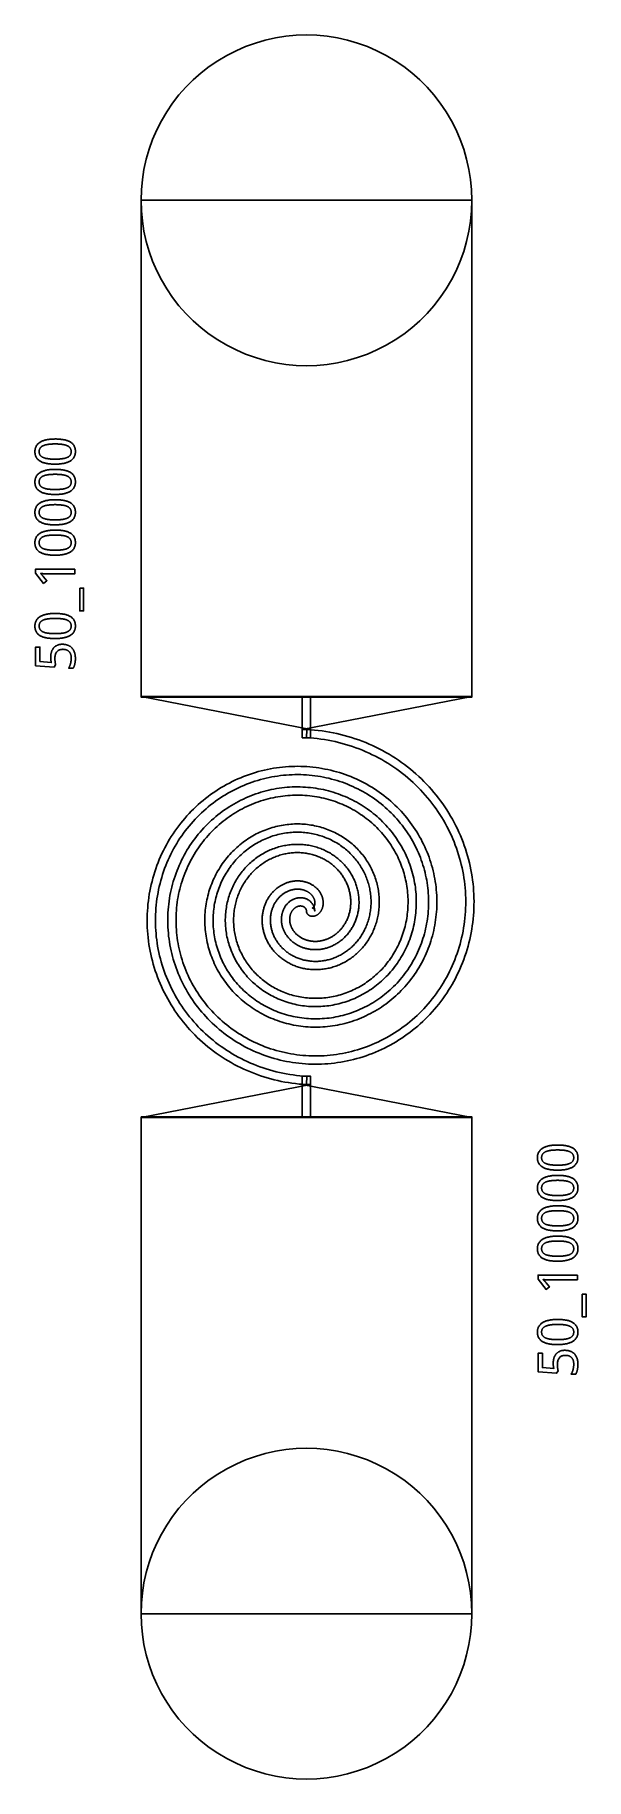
# Model space of a CAD drawing. Extents: x 9 to 42, y 13 to 118.
import ezdxf

# ---------------------------------------------------------------- set-up
doc = ezdxf.new("R2010")
doc.units = 0
doc.layers.get('0').update_dxf_attribs({"linetype": 'CONTINUOUS'})

msp = doc.modelspace()

# ---------------------------------------------------------------- linework, layer by layer
at = {"color": 0, "const_width": 0.01042}
for points in [[(35.4, 108.177), (35.3803, 108.805), (35.3211, 109.43), (35.2229, 110.051), (35.0858, 110.664), (34.9106, 111.267), (34.6978, 111.858), (34.4482, 112.435), (34.1631, 112.994), (33.8433, 113.535), (33.4901, 114.055), (33.1051, 114.551), (32.6897, 115.022), (32.2454, 115.467), (31.7742, 115.882), (31.2778, 116.267), (30.7582, 116.62), (30.2175, 116.94), (29.6578, 117.225), (29.0813, 117.475), (28.4901, 117.687), (27.8869, 117.863), (27.2737, 118), (26.6533, 118.098), (26.0279, 118.157), (25.4, 118.177), (24.7721, 118.157), (24.1467, 118.098), (23.5261, 118), (22.9131, 117.863), (22.3099, 117.687), (21.7188, 117.475), (21.1422, 117.225), (20.5825, 116.94), (20.0417, 116.62), (19.5221, 116.267), (19.0257, 115.882), (18.5546, 115.467), (18.1103, 115.022), (17.6949, 114.551), (17.3099, 114.055), (16.9567, 113.535), (16.6369, 112.994), (16.3517, 112.435), (16.1022, 111.858), (15.8894, 111.267), (15.7142, 110.664), (15.5771, 110.051), (15.4789, 109.43), (15.4197, 108.805), (15.4, 108.177), (15.4197, 107.549), (15.4789, 106.923), (15.5771, 106.303), (15.7142, 105.69), (15.8894, 105.087), (16.1022, 104.496), (16.3517, 103.919), (16.6369, 103.359), (16.9567, 102.819), (17.3099, 102.299), (17.6949, 101.803), (18.1103, 101.331), (18.5546, 100.887), (19.0257, 100.472), (19.5221, 100.087), (20.0417, 99.7336), (20.5825, 99.4138), (21.1422, 99.1286), (21.7188, 98.879), (22.3099, 98.6663), (22.9131, 98.491), (23.5261, 98.3539), (24.1467, 98.2557), (24.7721, 98.1965), (25.4, 98.1768), (26.0279, 98.1965), (26.6533, 98.2557), (27.2737, 98.3539), (27.8869, 98.491), (28.4901, 98.6663), (29.0813, 98.879), (29.6578, 99.1286), (30.2175, 99.4138), (30.7582, 99.7336), (31.2778, 100.087), (31.7742, 100.472), (32.2454, 100.887), (32.6897, 101.331), (33.1051, 101.803), (33.4901, 102.299), (33.8433, 102.819), (34.1631, 103.359), (34.4482, 103.919), (34.6978, 104.496), (34.9106, 105.087), (35.0858, 105.69), (35.2229, 106.303), (35.3211, 106.923), (35.3803, 107.549), (35.4, 108.177)], [(35.4, 22.7), (35.3803, 23.3279), (35.3211, 23.9533), (35.2229, 24.5738), (35.0858, 25.1869), (34.9106, 25.7901), (34.6978, 26.3812), (34.4482, 26.9578), (34.1631, 27.5175), (33.8433, 28.0582), (33.4901, 28.5778), (33.1051, 29.0742), (32.6897, 29.5454), (32.2454, 29.9897), (31.7742, 30.4051), (31.2778, 30.7901), (30.7582, 31.1433), (30.2175, 31.4631), (29.6578, 31.7482), (29.0813, 31.9978), (28.4901, 32.2106), (27.8869, 32.3858), (27.2737, 32.5229), (26.6533, 32.6211), (26.0279, 32.6803), (25.4, 32.7), (24.7721, 32.6803), (24.1467, 32.6211), (23.5261, 32.5229), (22.9131, 32.3858), (22.3099, 32.2106), (21.7188, 31.9978), (21.1422, 31.7482), (20.5825, 31.4631), (20.0417, 31.1433), (19.5221, 30.7901), (19.0257, 30.4051), (18.5546, 29.9897), (18.1103, 29.5454), (17.6949, 29.0742), (17.3099, 28.5778), (16.9567, 28.0582), (16.6369, 27.5175), (16.3517, 26.9578), (16.1022, 26.3812), (15.8894, 25.7901), (15.7142, 25.1869), (15.5771, 24.5738), (15.4789, 23.9533), (15.4197, 23.3279), (15.4, 22.7), (15.4197, 22.0721), (15.4789, 21.4467), (15.5771, 20.8261), (15.7142, 20.2131), (15.8894, 19.6099), (16.1022, 19.0187), (16.3517, 18.4422), (16.6369, 17.8825), (16.9567, 17.3417), (17.3099, 16.8221), (17.6949, 16.3257), (18.1103, 15.8546), (18.5546, 15.4103), (19.0257, 14.9949), (19.5221, 14.6099), (20.0417, 14.2567), (20.5825, 13.9369), (21.1422, 13.6516), (21.7188, 13.4022), (22.3099, 13.1895), (22.9131, 13.0142), (23.5261, 12.8771), (24.1467, 12.7789), (24.7721, 12.7197), (25.4, 12.7), (26.0279, 12.7197), (26.6533, 12.7789), (27.2737, 12.8771), (27.8869, 13.0142), (28.4901, 13.1895), (29.0813, 13.4022), (29.6578, 13.6516), (30.2175, 13.9369), (30.7582, 14.2567), (31.2778, 14.6099), (31.7742, 14.9949), (32.2454, 15.4103), (32.6897, 15.8546), (33.1051, 16.3257), (33.4901, 16.8221), (33.8433, 17.3417), (34.1631, 17.8825), (34.4482, 18.4422), (34.6978, 19.0187), (34.9106, 19.6099), (35.0858, 20.2131), (35.2229, 20.8261), (35.3211, 21.4467), (35.3803, 22.0721), (35.4, 22.7)]]:
    msp.add_lwpolyline(points, close=True, dxfattribs=at)
at = {"color": 0}
for points in [[(35.4, 108.177), (35.3803, 108.805), (35.3211, 109.43), (35.2229, 110.051), (35.0858, 110.664), (34.9106, 111.267), (34.6978, 111.858), (34.4482, 112.435), (34.1631, 112.994), (33.8433, 113.535), (33.4901, 114.055), (33.1051, 114.551), (32.6897, 115.022), (32.2454, 115.467), (31.7742, 115.882), (31.2778, 116.267), (30.7582, 116.62), (30.2175, 116.94), (29.6578, 117.225), (29.0813, 117.475), (28.4901, 117.687), (27.8869, 117.863), (27.2737, 118), (26.6533, 118.098), (26.0279, 118.157), (25.4, 118.177), (24.7721, 118.157), (24.1467, 118.098), (23.5261, 118), (22.9131, 117.863), (22.3099, 117.687), (21.7188, 117.475), (21.1422, 117.225), (20.5825, 116.94), (20.0417, 116.62), (19.5221, 116.267), (19.0257, 115.882), (18.5546, 115.467), (18.1103, 115.022), (17.6949, 114.551), (17.3099, 114.055), (16.9567, 113.535), (16.6369, 112.994), (16.3517, 112.435), (16.1022, 111.858), (15.8894, 111.267), (15.7142, 110.664), (15.5771, 110.051), (15.4789, 109.43), (15.4197, 108.805), (15.4, 108.177), (15.4197, 107.549), (15.4789, 106.923), (15.5771, 106.303), (15.7142, 105.69), (15.8894, 105.087), (16.1022, 104.496), (16.3517, 103.919), (16.6369, 103.359), (16.9567, 102.819), (17.3099, 102.299), (17.6949, 101.803), (18.1103, 101.331), (18.5546, 100.887), (19.0257, 100.472), (19.5221, 100.087), (20.0417, 99.7336), (20.5825, 99.4138), (21.1422, 99.1286), (21.7188, 98.879), (22.3099, 98.6663), (22.9131, 98.491), (23.5261, 98.3539), (24.1467, 98.2557), (24.7721, 98.1965), (25.4, 98.1768), (26.0279, 98.1965), (26.6533, 98.2557), (27.2737, 98.3539), (27.8869, 98.491), (28.4901, 98.6663), (29.0813, 98.879), (29.6578, 99.1286), (30.2175, 99.4138), (30.7582, 99.7336), (31.2778, 100.087), (31.7742, 100.472), (32.2454, 100.887), (32.6897, 101.331), (33.1051, 101.803), (33.4901, 102.299), (33.8433, 102.819), (34.1631, 103.359), (34.4482, 103.919), (34.6978, 104.496), (34.9106, 105.087), (35.0858, 105.69), (35.2229, 106.303), (35.3211, 106.923), (35.3803, 107.549), (35.4, 108.177)], [(15.4, 108.177), (35.4, 108.177), (35.4, 78.1368), (15.4, 78.1368), (15.4, 108.177)], [(10.2069, 93.7426), (10.2641, 93.7422), (10.3197, 93.7408), (10.3745, 93.7387), (10.4278, 93.7358), (10.48, 93.7319), (10.531, 93.7274), (10.5808, 93.7218), (10.6293, 93.7156), (10.6767, 93.7083), (10.7229, 93.7003), (10.7678, 93.6917), (10.8112, 93.6819), (10.8533, 93.6711), (10.894, 93.6593), (10.9333, 93.6465), (10.9711, 93.6326), (11.0077, 93.6178), (11.0426, 93.6018), (11.0764, 93.5849), (11.1086, 93.5668), (11.1394, 93.5481), (11.1687, 93.5282), (11.1967, 93.5072), (11.2229, 93.4853), (11.2478, 93.4622), (11.2711, 93.4381), (11.2931, 93.4129), (11.3133, 93.3865), (11.3323, 93.3592), (11.3496, 93.3308), (11.3653, 93.3012), (11.3794, 93.2704), (11.3918, 93.2383), (11.4026, 93.205), (11.4118, 93.1704), (11.4193, 93.1347), (11.425, 93.0976), (11.4291, 93.0594), (11.4316, 93.02), (11.4325, 92.9792), (11.4316, 92.9413), (11.4291, 92.9043), (11.425, 92.8683), (11.4193, 92.8333), (11.4118, 92.7994), (11.4026, 92.7664), (11.3918, 92.7343), (11.3794, 92.7032), (11.3653, 92.6731), (11.3496, 92.6439), (11.3323, 92.6161), (11.3133, 92.5892), (11.2931, 92.5632), (11.2711, 92.5382), (11.2478, 92.5142), (11.2229, 92.491), (11.1967, 92.4689), (11.1687, 92.4476), (11.1394, 92.4274), (11.1086, 92.4079), (11.0764, 92.3899), (11.0426, 92.3726), (11.0077, 92.3564), (10.9711, 92.341), (10.9333, 92.3265), (10.894, 92.3131), (10.8533, 92.3004), (10.8112, 92.2886), (10.7678, 92.2779), (10.7229, 92.2679), (10.6767, 92.2593), (10.6293, 92.2515), (10.5808, 92.2447), (10.531, 92.2387), (10.48, 92.2338), (10.4278, 92.2297), (10.3745, 92.2265), (10.3197, 92.2242), (10.2641, 92.2229), (10.2069, 92.2224), (10.15, 92.2228), (10.0942, 92.224), (10.0396, 92.2261), (9.98611, 92.2289), (9.93386, 92.2325), (9.88292, 92.2371), (9.83317, 92.2424), (9.78456, 92.2485), (9.73719, 92.2554), (9.69097, 92.2631), (9.64611, 92.2721), (9.60275, 92.2819), (9.56071, 92.2928), (9.52012, 92.3044), (9.48096, 92.3172), (9.44336, 92.3308), (9.40707, 92.3454), (9.37224, 92.361), (9.33886, 92.3775), (9.30697, 92.3949), (9.2761, 92.4136), (9.24669, 92.4335), (9.21892, 92.4543), (9.19249, 92.4761), (9.16775, 92.499), (9.14442, 92.5231), (9.1225, 92.5481), (9.10221, 92.574), (9.08333, 92.6011), (9.06597, 92.6293), (9.05029, 92.6589), (9.03614, 92.6896), (9.0236, 92.7217), (9.01292, 92.7549), (9.00375, 92.7892), (8.99625, 92.8249), (8.9904, 92.8617), (8.98628, 92.8996), (8.98389, 92.9387), (8.98307, 92.9792), (8.98389, 93.0175), (8.98628, 93.0547), (8.9904, 93.0908), (8.99625, 93.1261), (9.00375, 93.1603), (9.01292, 93.1935), (9.0236, 93.2257), (9.03614, 93.2568), (9.05029, 93.2869), (9.06597, 93.3161), (9.08306, 93.3443), (9.10167, 93.3715), (9.12169, 93.3976), (9.14333, 93.4229), (9.1665, 93.4472), (9.19125, 93.4704), (9.21733, 93.4928), (9.24511, 93.514), (9.27447, 93.5344), (9.30528, 93.5538), (9.33724, 93.5722), (9.37056, 93.5896), (9.40543, 93.6061), (9.44168, 93.6218), (9.47944, 93.6364), (9.51844, 93.65), (9.55919, 93.6628), (9.60113, 93.6746), (9.64458, 93.6854), (9.68929, 93.6954), (9.73557, 93.7043), (9.78304, 93.7124), (9.83165, 93.7194), (9.88151, 93.7256), (9.93261, 93.7308), (9.98514, 93.735), (10.0387, 93.7383), (10.0935, 93.7407), (10.1496, 93.7421), (10.2069, 93.7426)], [(10.2069, 92.5235), (10.2552, 92.5238), (10.3021, 92.5244), (10.3479, 92.5257), (10.3924, 92.5274), (10.4357, 92.5296), (10.4777, 92.5322), (10.5184, 92.5354), (10.5581, 92.5392), (10.5962, 92.5433), (10.6334, 92.5479), (10.6693, 92.5531), (10.7039, 92.5589), (10.7374, 92.5651), (10.7696, 92.5721), (10.8006, 92.5797), (10.8304, 92.5878), (10.8591, 92.5964), (10.8865, 92.6057), (10.9128, 92.6156), (10.9378, 92.626), (10.9613, 92.6371), (10.9836, 92.6489), (11.0047, 92.6612), (11.0247, 92.6742), (11.0435, 92.6879), (11.0612, 92.7022), (11.0776, 92.7172), (11.0929, 92.7328), (11.1071, 92.749), (11.12, 92.766), (11.1315, 92.784), (11.1417, 92.8026), (11.1507, 92.8221), (11.1586, 92.8424), (11.1652, 92.8633), (11.1706, 92.885), (11.1749, 92.9074), (11.1779, 92.9306), (11.1797, 92.9546), (11.1803, 92.9792), (11.1797, 93.0039), (11.1779, 93.0279), (11.1749, 93.0511), (11.1706, 93.0735), (11.1652, 93.0951), (11.1586, 93.1161), (11.1507, 93.1364), (11.1417, 93.1558), (11.1315, 93.1744), (11.12, 93.1925), (11.1074, 93.2097), (11.0935, 93.2263), (11.0784, 93.2422), (11.0622, 93.2575), (11.0447, 93.2722), (11.0261, 93.2862), (11.0062, 93.2996), (10.9851, 93.3122), (10.9629, 93.3243), (10.9393, 93.3357), (10.9147, 93.3468), (10.8887, 93.3572), (10.8615, 93.3669), (10.8331, 93.376), (10.8035, 93.3844), (10.7726, 93.3924), (10.7404, 93.3994), (10.7071, 93.406), (10.6725, 93.4118), (10.6367, 93.4171), (10.5993, 93.4219), (10.5605, 93.4264), (10.5207, 93.4303), (10.4796, 93.4338), (10.4372, 93.4365), (10.3936, 93.4389), (10.3489, 93.4407), (10.3028, 93.4421), (10.2555, 93.4428), (10.2069, 93.4431), (10.1587, 93.4428), (10.1118, 93.4421), (10.066, 93.4407), (10.0215, 93.4389), (9.97835, 93.4365), (9.93625, 93.4338), (9.8954, 93.4303), (9.85596, 93.4264), (9.81765, 93.4219), (9.78054, 93.4171), (9.74474, 93.4118), (9.71013, 93.406), (9.67665, 93.3994), (9.64458, 93.3924), (9.61376, 93.3844), (9.58404, 93.376), (9.55556, 93.3669), (9.52849, 93.3572), (9.5025, 93.3468), (9.47775, 93.3357), (9.45432, 93.3243), (9.43207, 93.3122), (9.41097, 93.2996), (9.39111, 93.2862), (9.37235, 93.2722), (9.35499, 93.2575), (9.3386, 93.2422), (9.32363, 93.2263), (9.30974, 93.2097), (9.2971, 93.1925), (9.28569, 93.1744), (9.27539, 93.1558), (9.26639, 93.1364), (9.25862, 93.1161), (9.25196, 93.0951), (9.24653, 93.0735), (9.24235, 93.0511), (9.23931, 93.0279), (9.23753, 93.0039), (9.23693, 92.9792), (9.23753, 92.9546), (9.23931, 92.9306), (9.24235, 92.9074), (9.24653, 92.885), (9.25196, 92.8633), (9.25862, 92.8424), (9.26639, 92.8221), (9.27539, 92.8026), (9.28569, 92.784), (9.2971, 92.766), (9.30974, 92.749), (9.32363, 92.7328), (9.3386, 92.7172), (9.35499, 92.7022), (9.37235, 92.6879), (9.39111, 92.6742), (9.41097, 92.6612), (9.43207, 92.6489), (9.45432, 92.6371), (9.47775, 92.626), (9.5025, 92.6156), (9.52849, 92.6057), (9.55556, 92.5964), (9.58404, 92.5878), (9.61376, 92.5797), (9.64458, 92.5721), (9.67665, 92.5651), (9.71013, 92.5589), (9.74474, 92.5531), (9.78054, 92.5479), (9.81765, 92.5433), (9.85596, 92.5392), (9.8954, 92.5354), (9.93625, 92.5322), (9.97835, 92.5296), (10.0215, 92.5274), (10.066, 92.5257), (10.1118, 92.5244), (10.1587, 92.5238), (10.2069, 92.5235)], [(10.2069, 91.9067), (10.2641, 91.9063), (10.3197, 91.905), (10.3745, 91.9028), (10.4278, 91.8999), (10.48, 91.8961), (10.531, 91.8914), (10.5808, 91.886), (10.6293, 91.8796), (10.6767, 91.8724), (10.7229, 91.8643), (10.7678, 91.8557), (10.8112, 91.846), (10.8533, 91.8353), (10.894, 91.8235), (10.9333, 91.8106), (10.9711, 91.7968), (11.0077, 91.7818), (11.0426, 91.7658), (11.0764, 91.7489), (11.1086, 91.7308), (11.1394, 91.7121), (11.1687, 91.6922), (11.1967, 91.6714), (11.2229, 91.6493), (11.2478, 91.6262), (11.2711, 91.6021), (11.2931, 91.5769), (11.3133, 91.5507), (11.3323, 91.5233), (11.3496, 91.4949), (11.3653, 91.4653), (11.3794, 91.4344), (11.3918, 91.4024), (11.4026, 91.369), (11.4118, 91.3346), (11.4193, 91.2987), (11.425, 91.2618), (11.4291, 91.2235), (11.4316, 91.184), (11.4325, 91.1433), (11.4316, 91.1054), (11.4291, 91.0685), (11.425, 91.0325), (11.4193, 90.9975), (11.4118, 90.9635), (11.4026, 90.9304), (11.3918, 90.8983), (11.3794, 90.8672), (11.3653, 90.8371), (11.3496, 90.8081), (11.3323, 90.7801), (11.3133, 90.7532), (11.2931, 90.7274), (11.2711, 90.7022), (11.2478, 90.6782), (11.2229, 90.6551), (11.1967, 90.6329), (11.1687, 90.6117), (11.1394, 90.5914), (11.1086, 90.5719), (11.0764, 90.5539), (11.0426, 90.5367), (11.0077, 90.5204), (10.9711, 90.5051), (10.9333, 90.4906), (10.894, 90.4771), (10.8533, 90.4644), (10.8112, 90.4528), (10.7678, 90.4419), (10.7229, 90.4321), (10.6767, 90.4233), (10.6293, 90.4156), (10.5808, 90.4088), (10.531, 90.4029), (10.48, 90.3979), (10.4278, 90.3938), (10.3745, 90.3906), (10.3197, 90.3883), (10.2641, 90.3869), (10.2069, 90.3864), (10.15, 90.3868), (10.0942, 90.3881), (10.0396, 90.3901), (9.98611, 90.3929), (9.93386, 90.3967), (9.88292, 90.4011), (9.83317, 90.4064), (9.78456, 90.4125), (9.73719, 90.4194), (9.69097, 90.4271), (9.64611, 90.4361), (9.60275, 90.446), (9.56071, 90.4568), (9.52012, 90.4686), (9.48096, 90.4812), (9.44336, 90.4949), (9.40707, 90.5096), (9.37224, 90.525), (9.33886, 90.5415), (9.30697, 90.559), (9.2761, 90.5778), (9.24669, 90.5975), (9.21892, 90.6183), (9.19249, 90.6403), (9.16775, 90.6632), (9.14442, 90.6871), (9.1225, 90.7121), (9.10221, 90.7382), (9.08333, 90.7653), (9.06597, 90.7933), (9.05029, 90.8229), (9.03614, 90.8538), (9.0236, 90.8857), (9.01292, 90.9189), (9.00375, 90.9533), (8.99625, 90.9889), (8.9904, 91.0257), (8.98628, 91.0636), (8.98389, 91.1029), (8.98307, 91.1433), (8.98389, 91.1815), (8.98628, 91.2188), (8.9904, 91.255), (8.99625, 91.2901), (9.00375, 91.3243), (9.01292, 91.3575), (9.0236, 91.3897), (9.03614, 91.4208), (9.05029, 91.4511), (9.06597, 91.4801), (9.08306, 91.5083), (9.10167, 91.5356), (9.12169, 91.5618), (9.14333, 91.5869), (9.1665, 91.6112), (9.19125, 91.6344), (9.21733, 91.6568), (9.24511, 91.6781), (9.27447, 91.6985), (9.30528, 91.7178), (9.33724, 91.7362), (9.37056, 91.7538), (9.40543, 91.7703), (9.44168, 91.7858), (9.47944, 91.8004), (9.51844, 91.8142), (9.55919, 91.8268), (9.60113, 91.8386), (9.64458, 91.8496), (9.68929, 91.8594), (9.73557, 91.8685), (9.78304, 91.8764), (9.83165, 91.8835), (9.88151, 91.8896), (9.93261, 91.8949), (9.98514, 91.899), (10.0387, 91.9024), (10.0935, 91.9047), (10.1496, 91.9061), (10.2069, 91.9067)], [(10.2069, 90.6875), (10.2552, 90.6878), (10.3021, 90.6885), (10.3479, 90.6897), (10.3924, 90.6915), (10.4357, 90.6936), (10.4777, 90.6964), (10.5184, 90.6996), (10.5581, 90.7032), (10.5962, 90.7074), (10.6334, 90.7119), (10.6693, 90.7172), (10.7039, 90.7229), (10.7374, 90.7293), (10.7696, 90.7362), (10.8006, 90.7437), (10.8304, 90.7518), (10.8591, 90.7606), (10.8865, 90.7697), (10.9128, 90.7797), (10.9378, 90.7901), (10.9613, 90.8011), (10.9836, 90.8129), (11.0047, 90.8253), (11.0247, 90.8383), (11.0435, 90.8519), (11.0612, 90.8663), (11.0776, 90.8813), (11.0929, 90.8968), (11.1071, 90.9132), (11.12, 90.9301), (11.1315, 90.9481), (11.1417, 90.9667), (11.1507, 90.9862), (11.1586, 91.0064), (11.1652, 91.0274), (11.1706, 91.049), (11.1749, 91.0715), (11.1779, 91.0947), (11.1797, 91.1186), (11.1803, 91.1433), (11.1797, 91.1679), (11.1779, 91.1919), (11.1749, 91.2151), (11.1706, 91.2375), (11.1652, 91.2593), (11.1586, 91.2801), (11.1507, 91.3004), (11.1417, 91.3199), (11.1315, 91.3386), (11.12, 91.3565), (11.1074, 91.3738), (11.0935, 91.3904), (11.0784, 91.4063), (11.0622, 91.4217), (11.0447, 91.4363), (11.0261, 91.4503), (11.0062, 91.4636), (10.9851, 91.4763), (10.9629, 91.4883), (10.9393, 91.4997), (10.9147, 91.5108), (10.8887, 91.5212), (10.8615, 91.531), (10.8331, 91.5401), (10.8035, 91.5486), (10.7726, 91.5564), (10.7404, 91.5635), (10.7071, 91.57), (10.6725, 91.576), (10.6367, 91.5811), (10.5993, 91.5861), (10.5605, 91.5906), (10.5207, 91.5944), (10.4796, 91.5978), (10.4372, 91.6007), (10.3936, 91.6031), (10.3489, 91.6049), (10.3028, 91.6061), (10.2555, 91.6069), (10.2069, 91.6072), (10.1587, 91.6069), (10.1118, 91.6061), (10.066, 91.6049), (10.0215, 91.6031), (9.97835, 91.6007), (9.93625, 91.5978), (9.8954, 91.5944), (9.85596, 91.5906), (9.81765, 91.5861), (9.78054, 91.5811), (9.74474, 91.576), (9.71013, 91.57), (9.67665, 91.5635), (9.64458, 91.5564), (9.61376, 91.5486), (9.58404, 91.5401), (9.55556, 91.531), (9.52849, 91.5212), (9.5025, 91.5108), (9.47775, 91.4997), (9.45432, 91.4883), (9.43207, 91.4763), (9.41097, 91.4636), (9.39111, 91.4503), (9.37235, 91.4363), (9.35499, 91.4217), (9.3386, 91.4063), (9.32363, 91.3904), (9.30974, 91.3738), (9.2971, 91.3565), (9.28569, 91.3386), (9.27539, 91.3199), (9.26639, 91.3004), (9.25862, 91.2801), (9.25196, 91.2593), (9.24653, 91.2375), (9.24235, 91.2151), (9.23931, 91.1919), (9.23753, 91.1679), (9.23693, 91.1433), (9.23753, 91.1186), (9.23931, 91.0947), (9.24235, 91.0715), (9.24653, 91.049), (9.25196, 91.0274), (9.25862, 91.0064), (9.26639, 90.9862), (9.27539, 90.9667), (9.28569, 90.9481), (9.2971, 90.9301), (9.30974, 90.9132), (9.32363, 90.8968), (9.3386, 90.8813), (9.35499, 90.8663), (9.37235, 90.8519), (9.39111, 90.8383), (9.41097, 90.8253), (9.43207, 90.8129), (9.45432, 90.8011), (9.47775, 90.7901), (9.5025, 90.7797), (9.52849, 90.7697), (9.55556, 90.7606), (9.58404, 90.7518), (9.61376, 90.7437), (9.64458, 90.7362), (9.67665, 90.7293), (9.71013, 90.7229), (9.74474, 90.7172), (9.78054, 90.7119), (9.81765, 90.7074), (9.85596, 90.7032), (9.8954, 90.6996), (9.93625, 90.6964), (9.97835, 90.6936), (10.0215, 90.6915), (10.066, 90.6897), (10.1118, 90.6885), (10.1587, 90.6878), (10.2069, 90.6875)], [(10.2069, 90.0707), (10.2641, 90.0703), (10.3197, 90.069), (10.3745, 90.0669), (10.4278, 90.0639), (10.48, 90.0601), (10.531, 90.0554), (10.5808, 90.05), (10.6293, 90.0436), (10.6767, 90.0364), (10.7229, 90.0283), (10.7678, 90.0197), (10.8112, 90.01), (10.8533, 89.9993), (10.894, 89.9875), (10.9333, 89.9747), (10.9711, 89.9608), (11.0077, 89.9458), (11.0426, 89.93), (11.0764, 89.9129), (11.1086, 89.8949), (11.1394, 89.8761), (11.1687, 89.8562), (11.1967, 89.8354), (11.2229, 89.8135), (11.2478, 89.7904), (11.2711, 89.7662), (11.2931, 89.741), (11.3133, 89.7147), (11.3323, 89.6874), (11.3496, 89.6589), (11.3653, 89.6293), (11.3794, 89.5985), (11.3918, 89.5664), (11.4026, 89.5332), (11.4118, 89.4986), (11.4193, 89.4628), (11.425, 89.4258), (11.4291, 89.3875), (11.4316, 89.3481), (11.4325, 89.3074), (11.4316, 89.2694), (11.4291, 89.2325), (11.425, 89.1965), (11.4193, 89.1615), (11.4118, 89.1275), (11.4026, 89.0944), (11.3918, 89.0624), (11.3794, 89.0313), (11.3653, 89.0012), (11.3496, 88.9721), (11.3323, 88.9442), (11.3133, 88.9174), (11.2931, 88.8914), (11.2711, 88.8664), (11.2478, 88.8422), (11.2229, 88.8192), (11.1967, 88.7969), (11.1687, 88.7757), (11.1394, 88.7554), (11.1086, 88.7361), (11.0764, 88.7179), (11.0426, 88.7008), (11.0077, 88.6844), (10.9711, 88.6692), (10.9333, 88.6547), (10.894, 88.6411), (10.8533, 88.6285), (10.8112, 88.6168), (10.7678, 88.606), (10.7229, 88.5961), (10.6767, 88.5875), (10.6293, 88.5797), (10.5808, 88.5729), (10.531, 88.5669), (10.48, 88.5619), (10.4278, 88.5578), (10.3745, 88.5546), (10.3197, 88.5524), (10.2641, 88.551), (10.2069, 88.5506), (10.15, 88.551), (10.0942, 88.5521), (10.0396, 88.5542), (9.98611, 88.5571), (9.93386, 88.5607), (9.88292, 88.5651), (9.83317, 88.5704), (9.78456, 88.5765), (9.73719, 88.5835), (9.69097, 88.5912), (9.64611, 88.6001), (9.60275, 88.61), (9.56071, 88.6208), (9.52012, 88.6326), (9.48096, 88.6453), (9.44336, 88.659), (9.40707, 88.6736), (9.37224, 88.6892), (9.33886, 88.7056), (9.30697, 88.7231), (9.2761, 88.7418), (9.24669, 88.7615), (9.21892, 88.7824), (9.19249, 88.8043), (9.16775, 88.8272), (9.14442, 88.8511), (9.1225, 88.8761), (9.10221, 88.9022), (9.08333, 88.9293), (9.06597, 88.9574), (9.05029, 88.9869), (9.03614, 89.0178), (9.0236, 89.0497), (9.01292, 89.0829), (9.00375, 89.1174), (8.99625, 89.1529), (8.9904, 89.1897), (8.98628, 89.2278), (8.98389, 89.2669), (8.98307, 89.3074), (8.98389, 89.3456), (8.98628, 89.3828), (8.9904, 89.419), (8.99625, 89.4542), (9.00375, 89.4885), (9.01292, 89.5217), (9.0236, 89.5538), (9.03614, 89.585), (9.05029, 89.6151), (9.06597, 89.6443), (9.08306, 89.6724), (9.10167, 89.6996), (9.12169, 89.7258), (9.14333, 89.751), (9.1665, 89.7753), (9.19125, 89.7986), (9.21733, 89.8208), (9.24511, 89.8422), (9.27447, 89.8625), (9.30528, 89.8819), (9.33724, 89.9003), (9.37056, 89.9178), (9.40543, 89.9343), (9.44168, 89.9499), (9.47944, 89.9644), (9.51844, 89.9782), (9.55919, 89.991), (9.60113, 90.0028), (9.64458, 90.0136), (9.68929, 90.0235), (9.73557, 90.0325), (9.78304, 90.0406), (9.83165, 90.0476), (9.88151, 90.0538), (9.93261, 90.0589), (9.98514, 90.0632), (10.0387, 90.0664), (10.0935, 90.0688), (10.1496, 90.0703), (10.2069, 90.0707)], [(10.2069, 88.8517), (10.2552, 88.8518), (10.3021, 88.8526), (10.3479, 88.8539), (10.3924, 88.8556), (10.4357, 88.8578), (10.4777, 88.8604), (10.5184, 88.8636), (10.5581, 88.8672), (10.5962, 88.8714), (10.6334, 88.876), (10.6693, 88.8813), (10.7039, 88.8869), (10.7374, 88.8933), (10.7696, 88.9003), (10.8006, 88.9078), (10.8304, 88.9158), (10.8591, 88.9246), (10.8865, 88.9339), (10.9128, 88.9438), (10.9378, 88.9542), (10.9613, 88.9653), (10.9836, 88.9769), (11.0047, 88.9893), (11.0247, 89.0024), (11.0435, 89.016), (11.0612, 89.0303), (11.0776, 89.0453), (11.0929, 89.061), (11.1071, 89.0772), (11.12, 89.0942), (11.1315, 89.1121), (11.1417, 89.1308), (11.1507, 89.1503), (11.1586, 89.1704), (11.1652, 89.1914), (11.1706, 89.2131), (11.1749, 89.2356), (11.1779, 89.2587), (11.1797, 89.2826), (11.1803, 89.3074), (11.1797, 89.3321), (11.1779, 89.356), (11.1749, 89.3792), (11.1706, 89.4017), (11.1652, 89.4233), (11.1586, 89.4443), (11.1507, 89.4644), (11.1417, 89.4839), (11.1315, 89.5026), (11.12, 89.5206), (11.1074, 89.5378), (11.0935, 89.5544), (11.0784, 89.5704), (11.0622, 89.5857), (11.0447, 89.6003), (11.0261, 89.6143), (11.0062, 89.6276), (10.9851, 89.6404), (10.9629, 89.6524), (10.9393, 89.6638), (10.9147, 89.6749), (10.8887, 89.6853), (10.8615, 89.695), (10.8331, 89.7042), (10.8035, 89.7126), (10.7726, 89.7204), (10.7404, 89.7276), (10.7071, 89.7342), (10.6725, 89.74), (10.6367, 89.7451), (10.5993, 89.7501), (10.5605, 89.7546), (10.5207, 89.7585), (10.4796, 89.7618), (10.4372, 89.7647), (10.3936, 89.7671), (10.3489, 89.7689), (10.3028, 89.7701), (10.2555, 89.771), (10.2069, 89.7712), (10.1587, 89.771), (10.1118, 89.7701), (10.066, 89.7689), (10.0215, 89.7671), (9.97835, 89.7647), (9.93625, 89.7618), (9.8954, 89.7585), (9.85596, 89.7546), (9.81765, 89.7501), (9.78054, 89.7451), (9.74474, 89.74), (9.71013, 89.7342), (9.67665, 89.7276), (9.64458, 89.7204), (9.61376, 89.7126), (9.58404, 89.7042), (9.55556, 89.695), (9.52849, 89.6853), (9.5025, 89.6749), (9.47775, 89.6638), (9.45432, 89.6524), (9.43207, 89.6404), (9.41097, 89.6276), (9.39111, 89.6143), (9.37235, 89.6003), (9.35499, 89.5857), (9.3386, 89.5704), (9.32363, 89.5544), (9.30974, 89.5378), (9.2971, 89.5206), (9.28569, 89.5026), (9.27539, 89.4839), (9.26639, 89.4644), (9.25862, 89.4443), (9.25196, 89.4233), (9.24653, 89.4017), (9.24235, 89.3792), (9.23931, 89.356), (9.23753, 89.3321), (9.23693, 89.3074), (9.23753, 89.2826), (9.23931, 89.2587), (9.24235, 89.2356), (9.24653, 89.2131), (9.25196, 89.1914), (9.25862, 89.1704), (9.26639, 89.1503), (9.27539, 89.1308), (9.28569, 89.1121), (9.2971, 89.0942), (9.30974, 89.0772), (9.32363, 89.061), (9.3386, 89.0453), (9.35499, 89.0303), (9.37235, 89.016), (9.39111, 89.0024), (9.41097, 88.9893), (9.43207, 88.9769), (9.45432, 88.9653), (9.47775, 88.9542), (9.5025, 88.9438), (9.52849, 88.9339), (9.55556, 88.9246), (9.58404, 88.9158), (9.61376, 88.9078), (9.64458, 88.9003), (9.67665, 88.8933), (9.71013, 88.8869), (9.74474, 88.8813), (9.78054, 88.876), (9.81765, 88.8714), (9.85596, 88.8672), (9.8954, 88.8636), (9.93625, 88.8604), (9.97835, 88.8578), (10.0215, 88.8556), (10.066, 88.8539), (10.1118, 88.8526), (10.1587, 88.8518), (10.2069, 88.8517)], [(10.2069, 88.2347), (10.2641, 88.2343), (10.3197, 88.2331), (10.3745, 88.231), (10.4278, 88.2281), (10.48, 88.2242), (10.531, 88.2196), (10.5808, 88.214), (10.6293, 88.2076), (10.6767, 88.2006), (10.7229, 88.1925), (10.7678, 88.1838), (10.8112, 88.174), (10.8533, 88.1633), (10.894, 88.1515), (10.9333, 88.1388), (10.9711, 88.1249), (11.0077, 88.11), (11.0426, 88.094), (11.0764, 88.0771), (11.1086, 88.059), (11.1394, 88.0403), (11.1687, 88.0204), (11.1967, 87.9994), (11.2229, 87.9775), (11.2478, 87.9544), (11.2711, 87.9303), (11.2931, 87.905), (11.3133, 87.8788), (11.3323, 87.8514), (11.3496, 87.8229), (11.3653, 87.7933), (11.3794, 87.7625), (11.3918, 87.7306), (11.4026, 87.6972), (11.4118, 87.6626), (11.4193, 87.6269), (11.425, 87.5899), (11.4291, 87.5517), (11.4316, 87.5121), (11.4325, 87.4714), (11.4316, 87.4335), (11.4291, 87.3965), (11.425, 87.3606), (11.4193, 87.3256), (11.4118, 87.2915), (11.4026, 87.2585), (11.3918, 87.2265), (11.3794, 87.1954), (11.3653, 87.1653), (11.3496, 87.1361), (11.3323, 87.1083), (11.3133, 87.0814), (11.2931, 87.0554), (11.2711, 87.0304), (11.2478, 87.0064), (11.2229, 86.9832), (11.1967, 86.961), (11.1687, 86.9397), (11.1394, 86.9194), (11.1086, 86.9001), (11.0764, 86.8821), (11.0426, 86.8649), (11.0077, 86.8486), (10.9711, 86.8332), (10.9333, 86.8188), (10.894, 86.8051), (10.8533, 86.7926), (10.8112, 86.7808), (10.7678, 86.77), (10.7229, 86.7601), (10.6767, 86.7515), (10.6293, 86.7437), (10.5808, 86.7369), (10.531, 86.731), (10.48, 86.726), (10.4278, 86.7218), (10.3745, 86.7188), (10.3197, 86.7164), (10.2641, 86.715), (10.2069, 86.7146), (10.15, 86.715), (10.0942, 86.7162), (10.0396, 86.7182), (9.98611, 86.7211), (9.93386, 86.7247), (9.88292, 86.7292), (9.83317, 86.7346), (9.78456, 86.7406), (9.73719, 86.7475), (9.69097, 86.7553), (9.64611, 86.7642), (9.60275, 86.774), (9.56071, 86.7849), (9.52012, 86.7967), (9.48096, 86.8094), (9.44336, 86.8231), (9.40707, 86.8376), (9.37224, 86.8532), (9.33886, 86.8697), (9.30697, 86.8871), (9.2761, 86.9058), (9.24669, 86.9257), (9.21892, 86.9465), (9.19249, 86.9683), (9.16775, 86.9913), (9.14442, 87.0153), (9.1225, 87.0403), (9.10221, 87.0663), (9.08333, 87.0933), (9.06597, 87.1215), (9.05029, 87.1511), (9.03614, 87.1818), (9.0236, 87.2138), (9.01292, 87.2469), (9.00375, 87.2814), (8.99625, 87.3169), (8.9904, 87.3538), (8.98628, 87.3918), (8.98389, 87.431), (8.98307, 87.4714), (8.98389, 87.5096), (8.98628, 87.5468), (8.9904, 87.5831), (8.99625, 87.6183), (9.00375, 87.6525), (9.01292, 87.6857), (9.0236, 87.7179), (9.03614, 87.749), (9.05029, 87.7792), (9.06597, 87.8083), (9.08306, 87.8365), (9.10167, 87.8636), (9.12169, 87.8899), (9.14333, 87.9151), (9.1665, 87.9393), (9.19125, 87.9626), (9.21733, 87.9849), (9.24511, 88.0063), (9.27447, 88.0265), (9.30528, 88.046), (9.33724, 88.0643), (9.37056, 88.0818), (9.40543, 88.0983), (9.44168, 88.1139), (9.47944, 88.1286), (9.51844, 88.1422), (9.55919, 88.155), (9.60113, 88.1668), (9.64458, 88.1776), (9.68929, 88.1875), (9.73557, 88.1965), (9.78304, 88.2046), (9.83165, 88.2117), (9.88151, 88.2178), (9.93261, 88.2229), (9.98514, 88.2272), (10.0387, 88.2306), (10.0935, 88.2329), (10.1496, 88.2343), (10.2069, 88.2347)], [(10.2069, 87.0157), (10.2552, 87.016), (10.3021, 87.0167), (10.3479, 87.0179), (10.3924, 87.0196), (10.4357, 87.0218), (10.4777, 87.0244), (10.5184, 87.0276), (10.5581, 87.0313), (10.5962, 87.0354), (10.6334, 87.0401), (10.6693, 87.0453), (10.7039, 87.051), (10.7374, 87.0574), (10.7696, 87.0643), (10.8006, 87.0718), (10.8304, 87.08), (10.8591, 87.0886), (10.8865, 87.0979), (10.9128, 87.1078), (10.9378, 87.1182), (10.9613, 87.1293), (10.9836, 87.141), (11.0047, 87.1533), (11.0247, 87.1664), (11.0435, 87.1801), (11.0612, 87.1944), (11.0776, 87.2093), (11.0929, 87.225), (11.1071, 87.2413), (11.12, 87.2582), (11.1315, 87.2761), (11.1417, 87.2949), (11.1507, 87.3143), (11.1586, 87.3344), (11.1652, 87.3554), (11.1706, 87.3771), (11.1749, 87.3996), (11.1779, 87.4228), (11.1797, 87.4467), (11.1803, 87.4714), (11.1797, 87.4961), (11.1779, 87.52), (11.1749, 87.5432), (11.1706, 87.5657), (11.1652, 87.5874), (11.1586, 87.6083), (11.1507, 87.6285), (11.1417, 87.6479), (11.1315, 87.6667), (11.12, 87.6846), (11.1074, 87.7019), (11.0935, 87.7185), (11.0784, 87.7344), (11.0622, 87.7497), (11.0447, 87.7644), (11.0261, 87.7783), (11.0062, 87.7917), (10.9851, 87.8044), (10.9629, 87.8165), (10.9393, 87.8279), (10.9147, 87.8389), (10.8887, 87.8493), (10.8615, 87.8592), (10.8331, 87.8682), (10.8035, 87.8767), (10.7726, 87.8844), (10.7404, 87.8917), (10.7071, 87.8982), (10.6725, 87.904), (10.6367, 87.9093), (10.5993, 87.9142), (10.5605, 87.9186), (10.5207, 87.9225), (10.4796, 87.926), (10.4372, 87.9288), (10.3936, 87.9311), (10.3489, 87.9329), (10.3028, 87.9343), (10.2555, 87.935), (10.2069, 87.9353), (10.1587, 87.935), (10.1118, 87.9343), (10.066, 87.9329), (10.0215, 87.9311), (9.97835, 87.9288), (9.93625, 87.926), (9.8954, 87.9225), (9.85596, 87.9186), (9.81765, 87.9142), (9.78054, 87.9093), (9.74474, 87.904), (9.71013, 87.8982), (9.67665, 87.8917), (9.64458, 87.8844), (9.61376, 87.8767), (9.58404, 87.8682), (9.55556, 87.8592), (9.52849, 87.8493), (9.5025, 87.8389), (9.47775, 87.8279), (9.45432, 87.8165), (9.43207, 87.8044), (9.41097, 87.7917), (9.39111, 87.7783), (9.37235, 87.7644), (9.35499, 87.7497), (9.3386, 87.7344), (9.32363, 87.7185), (9.30974, 87.7019), (9.2971, 87.6846), (9.28569, 87.6667), (9.27539, 87.6479), (9.26639, 87.6285), (9.25862, 87.6083), (9.25196, 87.5874), (9.24653, 87.5657), (9.24235, 87.5432), (9.23931, 87.52), (9.23753, 87.4961), (9.23693, 87.4714), (9.23753, 87.4467), (9.23931, 87.4228), (9.24235, 87.3996), (9.24653, 87.3771), (9.25196, 87.3554), (9.25862, 87.3344), (9.26639, 87.3143), (9.27539, 87.2949), (9.28569, 87.2761), (9.2971, 87.2582), (9.30974, 87.2413), (9.32363, 87.225), (9.3386, 87.2093), (9.35499, 87.1944), (9.37235, 87.1801), (9.39111, 87.1664), (9.41097, 87.1533), (9.43207, 87.141), (9.45432, 87.1293), (9.47775, 87.1182), (9.5025, 87.1078), (9.52849, 87.0979), (9.55556, 87.0886), (9.58404, 87.08), (9.61376, 87.0718), (9.64458, 87.0643), (9.67665, 87.0574), (9.71013, 87.051), (9.74474, 87.0453), (9.78054, 87.0401), (9.81765, 87.0354), (9.85596, 87.0313), (9.8954, 87.0276), (9.93625, 87.0244), (9.97835, 87.0218), (10.0215, 87.0196), (10.066, 87.0179), (10.1118, 87.0167), (10.1587, 87.016), (10.2069, 87.0157)], [(11.4, 85.8764), (11.4, 85.5899), (9.76432, 85.5899), (9.74832, 85.5903), (9.73236, 85.5906), (9.71653, 85.5908), (9.70068, 85.5912), (9.68485, 85.5915), (9.66917, 85.5918), (9.65332, 85.5922), (9.62196, 85.5928), (9.60639, 85.5932), (9.59056, 85.5938), (9.57471, 85.5944), (9.54389, 85.5956), (9.5286, 85.596), (9.51361, 85.5965), (9.49875, 85.5969), (9.48406, 85.5974), (9.46946, 85.5976), (9.45503, 85.5981), (9.44054, 85.5987), (9.42637, 85.5993), (9.41265, 85.5999), (9.39931, 85.6004), (9.38624, 85.6008), (9.37358, 85.6014), (9.36128, 85.6018), (9.34928, 85.6022), (9.33763, 85.6026), (9.32639, 85.6029), (9.33225, 85.5975), (9.33778, 85.5921), (9.34332, 85.5869), (9.34864, 85.5818), (9.35374, 85.5769), (9.35861, 85.5721), (9.3635, 85.5674), (9.3725, 85.5583), (9.37679, 85.5542), (9.38112, 85.5499), (9.38525, 85.5456), (9.38943, 85.5413), (9.39344, 85.5369), (9.39763, 85.5325), (9.40169, 85.5281), (9.40571, 85.5238), (9.40972, 85.5192), (9.41363, 85.5147), (9.41749, 85.5101), (9.42156, 85.5058), (9.42958, 85.4972), (9.43375, 85.4926), (9.43793, 85.4882), (9.44222, 85.4836), (9.4465, 85.4789), (9.45085, 85.4742), (9.4554, 85.4694), (9.45985, 85.4646), (9.46419, 85.4596), (9.46858, 85.4544), (9.47331, 85.449), (9.47808, 85.4435), (9.48307, 85.4378), (9.48817, 85.4318), (9.49349, 85.4256), (9.49892, 85.4193), (9.50456, 85.4128), (9.51025, 85.406), (9.70725, 85.1651), (9.50711, 85.0089), (9.0204, 85.6322), (9.0204, 85.8764), (11.4, 85.8764)], [(11.6994, 84.7257), (11.9274, 84.7257), (11.9274, 83.3422), (11.6994, 83.3422), (11.6994, 84.7257)], [(10.2069, 83.1925), (10.2641, 83.1921), (10.3197, 83.1907), (10.3745, 83.1886), (10.4278, 83.1857), (10.48, 83.1818), (10.531, 83.1772), (10.5808, 83.1717), (10.6293, 83.1654), (10.6767, 83.1582), (10.7229, 83.1501), (10.7678, 83.1415), (10.8112, 83.1318), (10.8533, 83.121), (10.894, 83.1093), (10.9333, 83.0964), (10.9711, 83.0825), (11.0077, 83.0676), (11.0426, 83.0517), (11.0764, 83.0347), (11.1086, 83.0167), (11.1394, 82.9979), (11.1687, 82.9781), (11.1967, 82.9571), (11.2229, 82.9351), (11.2478, 82.9121), (11.2711, 82.8879), (11.2931, 82.8628), (11.3133, 82.8364), (11.3323, 82.8092), (11.3496, 82.7807), (11.3653, 82.7511), (11.3794, 82.7203), (11.3918, 82.6882), (11.4026, 82.6549), (11.4118, 82.6203), (11.4193, 82.5846), (11.425, 82.5475), (11.4291, 82.5093), (11.4316, 82.4699), (11.4325, 82.4292), (11.4316, 82.3911), (11.4291, 82.3542), (11.425, 82.3182), (11.4193, 82.2833), (11.4118, 82.2493), (11.4026, 82.2162), (11.3918, 82.1842), (11.3794, 82.1531), (11.3653, 82.1229), (11.3496, 82.0938), (11.3323, 82.066), (11.3133, 82.039), (11.2931, 82.0131), (11.2711, 81.9881), (11.2478, 81.964), (11.2229, 81.9408), (11.1967, 81.9187), (11.1687, 81.8975), (11.1394, 81.8772), (11.1086, 81.8578), (11.0764, 81.8397), (11.0426, 81.8225), (11.0077, 81.8062), (10.9711, 81.7908), (10.9333, 81.7764), (10.894, 81.7629), (10.8533, 81.7503), (10.8112, 81.7385), (10.7678, 81.7278), (10.7229, 81.7178), (10.6767, 81.7092), (10.6293, 81.7014), (10.5808, 81.6946), (10.531, 81.6886), (10.48, 81.6836), (10.4278, 81.6796), (10.3745, 81.6764), (10.3197, 81.674), (10.2641, 81.6728), (10.2069, 81.6722), (10.15, 81.6726), (10.0942, 81.6739), (10.0396, 81.676), (9.98611, 81.6788), (9.93386, 81.6825), (9.88292, 81.6869), (9.83317, 81.6922), (9.78456, 81.6983), (9.73719, 81.7053), (9.69097, 81.7129), (9.64611, 81.7219), (9.60275, 81.7318), (9.56071, 81.7426), (9.52012, 81.7543), (9.48096, 81.7671), (9.44336, 81.7807), (9.40707, 81.7953), (9.37224, 81.8108), (9.33886, 81.8274), (9.30697, 81.8447), (9.2761, 81.8635), (9.24669, 81.8833), (9.21892, 81.9042), (9.19249, 81.926), (9.16775, 81.9489), (9.14442, 81.9729), (9.1225, 81.9979), (9.10221, 82.0239), (9.08333, 82.051), (9.06597, 82.0792), (9.05029, 82.1088), (9.03614, 82.1396), (9.0236, 82.1715), (9.01292, 82.2047), (9.00375, 82.239), (8.99625, 82.2747), (8.9904, 82.3115), (8.98628, 82.3494), (8.98389, 82.3888), (8.98307, 82.4292), (8.98389, 82.4674), (8.98628, 82.5046), (8.9904, 82.5408), (8.99625, 82.576), (9.00375, 82.6101), (9.01292, 82.6433), (9.0236, 82.6756), (9.03614, 82.7067), (9.05029, 82.7368), (9.06597, 82.766), (9.08306, 82.7942), (9.10167, 82.8214), (9.12169, 82.8475), (9.14333, 82.8728), (9.1665, 82.8971), (9.19125, 82.9203), (9.21733, 82.9426), (9.24511, 82.9639), (9.27447, 82.9843), (9.30528, 83.0036), (9.33724, 83.0221), (9.37056, 83.0396), (9.40543, 83.056), (9.44168, 83.0717), (9.47944, 83.0863), (9.51844, 83.1), (9.55919, 83.1126), (9.60113, 83.1244), (9.64458, 83.1353), (9.68929, 83.1453), (9.73557, 83.1542), (9.78304, 83.1622), (9.83165, 83.1693), (9.88151, 83.1754), (9.93261, 83.1807), (9.98514, 83.1849), (10.0387, 83.1882), (10.0935, 83.1906), (10.1496, 83.1919), (10.2069, 83.1925)], [(10.2069, 81.9733), (10.2552, 81.9736), (10.3021, 81.9743), (10.3479, 81.9756), (10.3924, 81.9772), (10.4357, 81.9794), (10.4777, 81.9822), (10.5184, 81.9853), (10.5581, 81.989), (10.5962, 81.9932), (10.6334, 81.9978), (10.6693, 82.0029), (10.7039, 82.0087), (10.7374, 82.0151), (10.7696, 82.0219), (10.8006, 82.0296), (10.8304, 82.0376), (10.8591, 82.0464), (10.8865, 82.0556), (10.9128, 82.0654), (10.9378, 82.076), (10.9613, 82.0869), (10.9836, 82.0987), (11.0047, 82.1111), (11.0247, 82.124), (11.0435, 82.1378), (11.0612, 82.1521), (11.0776, 82.1671), (11.0929, 82.1826), (11.1071, 82.1989), (11.12, 82.2158), (11.1315, 82.2339), (11.1417, 82.2525), (11.1507, 82.2719), (11.1586, 82.2922), (11.1652, 82.3132), (11.1706, 82.3349), (11.1749, 82.3572), (11.1779, 82.3804), (11.1797, 82.4044), (11.1803, 82.4292), (11.1797, 82.4537), (11.1779, 82.4778), (11.1749, 82.501), (11.1706, 82.5233), (11.1652, 82.545), (11.1586, 82.566), (11.1507, 82.5863), (11.1417, 82.6057), (11.1315, 82.6243), (11.12, 82.6424), (11.1074, 82.6596), (11.0935, 82.6761), (11.0784, 82.6921), (11.0622, 82.7074), (11.0447, 82.7221), (11.0261, 82.7361), (11.0062, 82.7494), (10.9851, 82.7621), (10.9629, 82.7742), (10.9393, 82.7856), (10.9147, 82.7967), (10.8887, 82.8071), (10.8615, 82.8168), (10.8331, 82.826), (10.8035, 82.8343), (10.7726, 82.8422), (10.7404, 82.8493), (10.7071, 82.8558), (10.6725, 82.8617), (10.6367, 82.8669), (10.5993, 82.8718), (10.5605, 82.8762), (10.5207, 82.8801), (10.4796, 82.8836), (10.4372, 82.8864), (10.3936, 82.8888), (10.3489, 82.8906), (10.3028, 82.8919), (10.2555, 82.8926), (10.2069, 82.8929), (10.1587, 82.8926), (10.1118, 82.8919), (10.066, 82.8906), (10.0215, 82.8888), (9.97835, 82.8864), (9.93625, 82.8836), (9.8954, 82.8801), (9.85596, 82.8762), (9.81765, 82.8718), (9.78054, 82.8669), (9.74474, 82.8617), (9.71013, 82.8558), (9.67665, 82.8493), (9.64458, 82.8422), (9.61376, 82.8343), (9.58404, 82.826), (9.55556, 82.8168), (9.52849, 82.8071), (9.5025, 82.7967), (9.47775, 82.7856), (9.45432, 82.7742), (9.43207, 82.7621), (9.41097, 82.7494), (9.39111, 82.7361), (9.37235, 82.7221), (9.35499, 82.7074), (9.3386, 82.6921), (9.32363, 82.6761), (9.30974, 82.6596), (9.2971, 82.6424), (9.28569, 82.6243), (9.27539, 82.6057), (9.26639, 82.5863), (9.25862, 82.566), (9.25196, 82.545), (9.24653, 82.5233), (9.24235, 82.501), (9.23931, 82.4778), (9.23753, 82.4537), (9.23693, 82.4292), (9.23753, 82.4044), (9.23931, 82.3804), (9.24235, 82.3572), (9.24653, 82.3349), (9.25196, 82.3132), (9.25862, 82.2922), (9.26639, 82.2719), (9.27539, 82.2525), (9.28569, 82.2339), (9.2971, 82.2158), (9.30974, 82.1989), (9.32363, 82.1826), (9.3386, 82.1671), (9.35499, 82.1521), (9.37235, 82.1378), (9.39111, 82.124), (9.41097, 82.1111), (9.43207, 82.0987), (9.45432, 82.0869), (9.47775, 82.076), (9.5025, 82.0654), (9.52849, 82.0556), (9.55556, 82.0464), (9.58404, 82.0376), (9.61376, 82.0296), (9.64458, 82.0219), (9.67665, 82.0151), (9.71013, 82.0087), (9.74474, 82.0029), (9.78054, 81.9978), (9.81765, 81.9932), (9.85596, 81.989), (9.8954, 81.9853), (9.93625, 81.9822), (9.97835, 81.9794), (10.0215, 81.9772), (10.066, 81.9756), (10.1118, 81.9743), (10.1587, 81.9736), (10.2069, 81.9733)], [(9.94, 80.5639), (9.94043, 80.5958), (9.94179, 80.6274), (9.94417, 80.6585), (9.94738, 80.6892), (9.95139, 80.7193), (9.95638, 80.749), (9.96235, 80.7783), (9.96918, 80.8071), (9.97694, 80.8354), (9.98557, 80.8633), (9.99485, 80.891), (10.005, 80.9178), (10.0159, 80.944), (10.0278, 80.9693), (10.0406, 80.994), (10.0541, 81.0178), (10.0686, 81.041), (10.084, 81.0633), (10.1003, 81.085), (10.1175, 81.1058), (10.1354, 81.1262), (10.1543, 81.1457), (10.174, 81.1643), (10.1946, 81.1819), (10.216, 81.1986), (10.2382, 81.2144), (10.2612, 81.2293), (10.2852, 81.2433), (10.3098, 81.2564), (10.3356, 81.2686), (10.3619, 81.2797), (10.3893, 81.2897), (10.4174, 81.2985), (10.4462, 81.3061), (10.476, 81.3125), (10.5064, 81.3178), (10.5378, 81.3219), (10.5699, 81.3249), (10.6029, 81.3267), (10.6367, 81.3272), (10.6733, 81.3267), (10.7093, 81.325), (10.7446, 81.3222), (10.779, 81.3183), (10.8128, 81.3133), (10.8458, 81.3072), (10.878, 81.3001), (10.9096, 81.2918), (10.9403, 81.2824), (10.9703, 81.2718), (10.9995, 81.2603), (11.0278, 81.2476), (11.055, 81.2339), (11.0815, 81.219), (11.1071, 81.2031), (11.1317, 81.1861), (11.1553, 81.1681), (11.1781, 81.1489), (11.2, 81.1288), (11.221, 81.1075), (11.241, 81.0851), (11.2601, 81.0618), (11.2782, 81.0374), (11.2954, 81.0119), (11.3117, 80.9854), (11.3269, 80.9579), (11.3414, 80.9293), (11.3549, 80.8997), (11.3672, 80.869), (11.3789, 80.8374), (11.3891, 80.8049), (11.3982, 80.7715), (11.4063, 80.7372), (11.4132, 80.7019), (11.4192, 80.6656), (11.4239, 80.6283), (11.4276, 80.5901), (11.4304, 80.5508), (11.432, 80.5107), (11.4325, 80.4694), (11.4325, 80.4529), (11.4322, 80.4364), (11.4318, 80.4199), (11.4313, 80.4033), (11.4306, 80.3868), (11.4286, 80.354), (11.4274, 80.3376), (11.426, 80.3214), (11.4244, 80.3051), (11.4226, 80.2892), (11.4208, 80.2733), (11.4187, 80.2576), (11.4165, 80.2421), (11.4142, 80.2265), (11.4117, 80.2111), (11.409, 80.1958), (11.4061, 80.1806), (11.4032, 80.1654), (11.4, 80.1504), (11.3969, 80.1358), (11.3938, 80.1214), (11.3903, 80.1071), (11.3867, 80.0929), (11.3829, 80.0789), (11.3789, 80.0649), (11.3747, 80.0511), (11.3703, 80.0375), (11.3657, 80.0239), (11.3609, 80.0104), (11.356, 79.9972), (11.3509, 79.9843), (11.3455, 79.9717), (11.3401, 79.9592), (11.3344, 79.9469), (11.3288, 79.9351), (11.3227, 79.9235), (11.3167, 79.9121), (11.3104, 79.901), (11.3039, 79.89), (11.024, 79.89), (11.0314, 79.901), (11.0386, 79.9122), (11.0457, 79.9239), (11.0526, 79.9358), (11.0595, 79.9482), (11.066, 79.961), (11.0725, 79.974), (11.0788, 79.9875), (11.0848, 80.0012), (11.0907, 80.0154), (11.0965, 80.0301), (11.1021, 80.0449), (11.1075, 80.0599), (11.1126, 80.075), (11.1176, 80.0903), (11.1223, 80.1056), (11.127, 80.1211), (11.1314, 80.1367), (11.1356, 80.1525), (11.1396, 80.1683), (11.1471, 80.2003), (11.1506, 80.2162), (11.1539, 80.2322), (11.1571, 80.2481), (11.1602, 80.264), (11.1629, 80.28), (11.1656, 80.296), (11.1682, 80.3119), (11.1706, 80.3279), (11.1724, 80.344), (11.174, 80.3599), (11.1754, 80.3756), (11.1768, 80.3908), (11.1778, 80.406), (11.1788, 80.4208), (11.1795, 80.4354), (11.1798, 80.4497), (11.1801, 80.4638), (11.1803, 80.4776), (11.18, 80.5031), (11.179, 80.5279), (11.1776, 80.5522), (11.1756, 80.576), (11.1729, 80.5993), (11.1697, 80.6219), (11.166, 80.644), (11.1615, 80.6656), (11.1565, 80.6867), (11.151, 80.7071), (11.1444, 80.7269), (11.1372, 80.7463), (11.1294, 80.7649), (11.121, 80.7829), (11.1119, 80.8003), (11.1021, 80.8171), (11.0917, 80.8332), (11.0807, 80.8487), (11.0689, 80.8637), (11.0565, 80.8781), (11.0435, 80.8917), (11.0298, 80.9047), (11.0156, 80.9171), (11.0005, 80.9288), (10.985, 80.9399), (10.9686, 80.9503), (10.9518, 80.96), (10.9342, 80.9692), (10.916, 80.9776), (10.8971, 80.9854), (10.8775, 80.9925), (10.8572, 80.9989), (10.8363, 81.0044), (10.8145, 81.0093), (10.7921, 81.0135), (10.7689, 81.0168), (10.7451, 81.0194), (10.7205, 81.0214), (10.6952, 81.0225), (10.6692, 81.0229), (10.6237, 81.0214), (10.5806, 81.0171), (10.5394, 81.01), (10.5007, 81), (10.4642, 80.9871), (10.4297, 80.9713), (10.3976, 80.9526), (10.3676, 80.9312), (10.3398, 80.9068), (10.3143, 80.8796), (10.2908, 80.8497), (10.2699, 80.8171), (10.2513, 80.7819), (10.2351, 80.7442), (10.2217, 80.7039), (10.2104, 80.6608), (10.2018, 80.6153), (10.1955, 80.5671), (10.1919, 80.5164), (10.1907, 80.4629), (10.1907, 80.454), (10.1908, 80.445), (10.1911, 80.4358), (10.1914, 80.4265), (10.1919, 80.4169), (10.193, 80.3975), (10.1937, 80.3875), (10.1946, 80.3772), (10.1955, 80.3669), (10.1962, 80.3568), (10.1969, 80.3467), (10.1977, 80.3365), (10.1987, 80.3263), (10.1996, 80.3161), (10.2007, 80.3058), (10.2017, 80.2956), (10.2029, 80.2851), (10.204, 80.2747), (10.2053, 80.2644), (10.2067, 80.2543), (10.2081, 80.2443), (10.2094, 80.2344), (10.2108, 80.2246), (10.2122, 80.2147), (10.2138, 80.205), (10.2153, 80.1953), (10.2168, 80.1857), (10.2183, 80.1762), (10.22, 80.1667), (10.2212, 80.1578), (10.2227, 80.1489), (10.2239, 80.1404), (10.2252, 80.1321), (10.2265, 80.124), (10.2278, 80.1161), (10.229, 80.1085), (10.2304, 80.1011), (10.2317, 80.0939), (10.2331, 80.0869), (10.1403, 79.9406), (9.0204, 80.03), (9.0204, 81.1531), (9.29058, 81.1531), (9.29058, 80.2872), (9.97265, 80.2237), (9.97054, 80.2344), (9.96858, 80.2458), (9.96653, 80.2579), (9.96446, 80.2706), (9.96235, 80.2839), (9.96029, 80.2979), (9.95806, 80.3125), (9.95594, 80.3279), (9.95378, 80.3438), (9.95139, 80.3604), (9.94933, 80.3779), (9.94738, 80.3961), (9.94553, 80.415), (9.94417, 80.4343), (9.94293, 80.4544), (9.94179, 80.475), (9.94114, 80.4964), (9.94043, 80.5182), (9.94015, 80.5407), (9.94, 80.5639)], [(15.4, 78.1768), (35.4, 78.1768), (25.15, 76.1768), (25.65, 76.1768), (15.4, 78.1768)], [(25.15, 78.1768), (25.65, 78.1768), (25.65, 75.6768), (25.15, 75.6768), (25.15, 78.1768)], [(25.4, 54.7), (25.1803, 54.714), (24.9612, 54.7325), (24.7429, 54.7557), (24.5253, 54.7833), (24.3085, 54.8156), (24.0928, 54.8524), (23.8781, 54.8936), (23.6644, 54.9392), (23.4522, 54.9893), (23.2413, 55.0437), (23.0317, 55.1026), (22.8236, 55.1658), (22.6172, 55.2333), (22.4125, 55.305), (22.2096, 55.3808), (22.0085, 55.461), (21.8093, 55.5451), (21.6122, 55.6333), (21.4172, 55.7257), (21.2244, 55.8218), (21.034, 55.9221), (20.8458, 56.0261), (20.6603, 56.1339), (20.4771, 56.2454), (20.2965, 56.3607), (20.1186, 56.4796), (19.9433, 56.6021), (19.7711, 56.7282), (19.6015, 56.8576), (19.435, 56.9904), (19.2715, 57.1265), (19.1111, 57.266), (18.9539, 57.4086), (18.7997, 57.5542), (18.649, 57.7029), (18.5015, 57.8546), (18.3575, 58.0092), (18.2168, 58.1665), (18.0797, 58.3267), (17.9461, 58.4894), (17.8161, 58.6549), (17.6899, 58.8228), (17.5672, 58.9931), (17.4483, 59.1657), (17.3333, 59.3406), (17.2221, 59.5176), (17.1147, 59.6967), (17.0113, 59.8779), (16.9117, 60.061), (16.8161, 60.2458), (16.7247, 60.4325), (16.6372, 60.6208), (16.5539, 60.8107), (16.4746, 61.0021), (16.3994, 61.1949), (16.3285, 61.389), (16.2617, 61.5843), (16.199, 61.7807), (16.1406, 61.9782), (16.0864, 62.1767), (16.0365, 62.376), (15.9908, 62.576), (15.9494, 62.7767), (15.9124, 62.9781), (15.8794, 63.1799), (15.851, 63.3821), (15.8267, 63.5846), (15.8067, 63.7874), (15.791, 63.9901), (15.7796, 64.1931), (15.7725, 64.396), (15.7696, 64.5987), (15.771, 64.8012), (15.7767, 65.0035), (15.7865, 65.2051), (15.8007, 65.4065), (15.819, 65.6072), (15.8415, 65.8072), (15.8683, 66.0065), (15.8992, 66.2049), (15.9342, 66.4024), (15.9732, 66.5989), (16.0163, 66.7942), (16.0635, 66.9883), (16.1147, 67.1812), (16.1699, 67.3728), (16.229, 67.5629), (16.2921, 67.7515), (16.3589, 67.9385), (16.4297, 68.1239), (16.5042, 68.3074), (16.5825, 68.4892), (16.6644, 68.669), (16.7501, 68.8468), (16.8393, 69.0226), (16.9321, 69.1962), (17.0285, 69.3676), (17.1282, 69.5368), (17.2314, 69.7036), (17.3381, 69.8681), (17.4479, 70.03), (17.561, 70.1894), (17.6772, 70.3461), (17.7967, 70.5003), (17.919, 70.6517), (18.0446, 70.8001), (18.1729, 70.9458), (18.3042, 71.0888), (18.4383, 71.2285), (18.5751, 71.3653), (18.7146, 71.499), (18.8567, 71.6296), (19.0012, 71.7571), (19.1483, 71.8813), (19.2979, 72.0021), (19.4496, 72.1197), (19.6037, 72.2339), (19.7599, 72.3447), (19.9182, 72.4521), (20.0785, 72.556), (20.2408, 72.6564), (20.405, 72.7532), (20.5708, 72.8463), (20.7385, 72.9358), (20.9078, 73.0218), (21.0786, 73.104), (21.2508, 73.1825), (21.4244, 73.2572), (21.5994, 73.3283), (21.7757, 73.3956), (21.9531, 73.4589), (22.1315, 73.5185), (22.3108, 73.5743), (22.4911, 73.6261), (22.6722, 73.6742), (22.8542, 73.7183), (23.0367, 73.7586), (23.2197, 73.795), (23.4032, 73.8274), (23.5872, 73.856), (23.7714, 73.8806), (23.956, 73.9013), (24.1406, 73.9181), (24.3253, 73.931), (24.51, 73.94), (24.6946, 73.9451), (24.879, 73.9464), (25.0633, 73.9436), (25.2471, 73.9371), (25.4306, 73.9268), (25.6135, 73.9125), (25.7958, 73.8944), (25.9775, 73.8726), (26.1583, 73.8469), (26.3385, 73.8176), (26.5176, 73.7844), (26.696, 73.7476), (26.8731, 73.7071), (27.0492, 73.6628), (27.224, 73.615), (27.3975, 73.5636), (27.5697, 73.5086), (27.7406, 73.45), (27.9099, 73.3879), (28.0775, 73.3225), (28.2436, 73.2535), (28.4079, 73.1812), (28.5706, 73.1056), (28.7312, 73.0267), (28.89, 72.9444), (29.0469, 72.859), (29.2017, 72.7704), (29.3543, 72.6788), (29.5049, 72.584), (29.6532, 72.4862), (29.7992, 72.3854), (29.9428, 72.2818), (30.084, 72.1754), (30.2228, 72.0661), (30.359, 71.954), (30.4926, 71.8393), (30.6236, 71.7219), (30.7521, 71.6021), (30.8776, 71.4796), (31.0006, 71.3547), (31.1206, 71.2275), (31.2376, 71.0979), (31.3519, 70.9661), (31.4632, 70.8321), (31.5715, 70.696), (31.6768, 70.5578), (31.7789, 70.4176), (31.8781, 70.2756), (31.9739, 70.1317), (32.0667, 69.9858), (32.1561, 69.8385), (32.2424, 69.6893), (32.3254, 69.5388), (32.405, 69.3865), (32.4814, 69.2331), (32.5544, 69.0781), (32.624, 68.9218), (32.6903, 68.7644), (32.7531, 68.6058), (32.8124, 68.4462), (32.8682, 68.2857), (32.9207, 68.1242), (32.9696, 67.9618), (33.0151, 67.7987), (33.0571, 67.635), (33.0954, 67.4706), (33.1303, 67.3057), (33.1617, 67.1403), (33.1896, 66.9744), (33.2139, 66.8085), (33.2347, 66.6421), (33.2519, 66.4757), (33.2656, 66.3092), (33.2758, 66.1425), (33.2825, 65.9761), (33.2856, 65.8097), (33.2853, 65.6436), (33.2814, 65.4778), (33.274, 65.3122), (33.2633, 65.1472), (33.249, 64.9826), (33.2314, 64.8186), (33.2103, 64.6554), (33.1857, 64.4928), (33.1578, 64.331), (33.1265, 64.17), (33.0919, 64.01), (33.054, 63.851), (33.0129, 63.6931), (32.9685, 63.5362), (32.9208, 63.3807), (32.87, 63.2264), (32.816, 63.0735), (32.7589, 62.9218), (32.6988, 62.7717), (32.6354, 62.6231), (32.5692, 62.4761), (32.4999, 62.3308), (32.4276, 62.1871), (32.3525, 62.0453), (32.2746, 61.9051), (32.1939, 61.7671), (32.1103, 61.6308), (32.024, 61.4965), (31.9351, 61.3644), (31.8436, 61.2343), (31.7494, 61.1064), (31.6528, 60.9807), (31.5536, 60.8572), (31.4521, 60.7361), (31.3482, 60.6174), (31.2419, 60.501), (31.1335, 60.3869), (31.0228, 60.2754), (30.9099, 60.1665), (30.7949, 60.0601), (30.6779, 59.9564), (30.5589, 59.8553), (30.4381, 59.7568), (30.3153, 59.6611), (30.1908, 59.5682), (30.0646, 59.4781), (29.9365, 59.3907), (29.8071, 59.3061), (29.676, 59.2244), (29.5433, 59.1458), (29.4094, 59.07), (29.274, 58.9972), (29.1374, 58.9274), (28.9996, 58.8606), (28.8606, 58.7967), (28.7204, 58.736), (28.5793, 58.6782), (28.4372, 58.6236), (28.2942, 58.5721), (28.1504, 58.5236), (28.0058, 58.4782), (27.8606, 58.4361), (27.7147, 58.3969), (27.5683, 58.3611), (27.4214, 58.3283), (27.274, 58.2987), (27.1264, 58.2722), (26.9785, 58.2489), (26.8303, 58.2288), (26.6819, 58.2118), (26.5335, 58.1979), (26.385, 58.1874), (26.2367, 58.1797), (26.0883, 58.1754), (25.9403, 58.1742), (25.7925, 58.176), (25.645, 58.181), (25.4978, 58.189), (25.3511, 58.2001), (25.205, 58.2144), (25.0593, 58.2317), (24.9144, 58.2519), (24.7701, 58.2753), (24.6267, 58.3017), (24.484, 58.331), (24.3422, 58.3632), (24.2014, 58.3983), (24.0615, 58.4364), (23.9228, 58.4774), (23.7851, 58.5211), (23.6487, 58.5678), (23.5135, 58.6171), (23.3796, 58.6693), (23.2471, 58.7242), (23.1158, 58.7817), (22.9863, 58.8418), (22.8581, 58.9047), (22.7315, 58.9701), (22.6065, 59.0381), (22.4832, 59.1085), (22.3617, 59.1814), (22.2419, 59.2567), (22.1239, 59.3343), (22.0078, 59.4144), (21.8936, 59.4967), (21.7814, 59.5813), (21.6711, 59.6681), (21.5629, 59.7569), (21.4568, 59.8481), (21.3529, 59.9411), (21.2511, 60.0361), (21.1515, 60.1332), (21.0542, 60.2322), (20.959, 60.3331), (20.8663, 60.4356), (20.7758, 60.54), (20.6878, 60.646), (20.6022, 60.7538), (20.519, 60.8631), (20.4383, 60.9739), (20.36, 61.0862), (20.2843, 61.2), (20.2112, 61.315), (20.1407, 61.4315), (20.0726, 61.5492), (20.0074, 61.6681), (19.9446, 61.7881), (19.8844, 61.9092), (19.8271, 62.0313), (19.7724, 62.1543), (19.7204, 62.2782), (19.6711, 62.4031), (19.6246, 62.5286), (19.5808, 62.655), (19.5397, 62.7819), (19.5015, 62.9096), (19.466, 63.0378), (19.4332, 63.1664), (19.4033, 63.2954), (19.3761, 63.4249), (19.3517, 63.5546), (19.3301, 63.6846), (19.3113, 63.8147), (19.2953, 63.945), (19.2821, 64.0753), (19.2715, 64.2057), (19.2639, 64.336), (19.2589, 64.4662), (19.2568, 64.5963), (19.2574, 64.726), (19.2606, 64.8556), (19.2667, 64.9847), (19.2754, 65.1135), (19.2868, 65.2418), (19.301, 65.3696), (19.3178, 65.4968), (19.3372, 65.6235), (19.3593, 65.7494), (19.3839, 65.8746), (19.4112, 65.999), (19.4411, 66.1226), (19.4735, 66.2453), (19.5083, 66.3671), (19.5457, 66.4878), (19.5856, 66.6075), (19.6279, 66.726), (19.6726, 66.8435), (19.7197, 66.9597), (19.7692, 67.0747), (19.821, 67.1885), (19.875, 67.3008), (19.9313, 67.4118), (19.9899, 67.5212), (20.0506, 67.6293), (20.1133, 67.736), (20.1783, 67.841), (20.2454, 67.9443), (20.3144, 68.0461), (20.3856, 68.1461), (20.4586, 68.2444), (20.5336, 68.3411), (20.6104, 68.4358), (20.689, 68.5287), (20.7694, 68.6199), (20.8517, 68.709), (20.9356, 68.7963), (21.0211, 68.8817), (21.1082, 68.9649), (21.1969, 69.0461), (21.2872, 69.1254), (21.3789, 69.2025), (21.4721, 69.2775), (21.5665, 69.3504), (21.6624, 69.4211), (21.7594, 69.4896), (21.8578, 69.556), (21.9572, 69.62), (22.0579, 69.6818), (22.1596, 69.7414), (22.2624, 69.7987), (22.3661, 69.8538), (22.4707, 69.9064), (22.5763, 69.9567), (22.6825, 70.0047), (22.7896, 70.0503), (22.8974, 70.0936), (23.0058, 70.1344), (23.115, 70.1731), (23.2246, 70.2092), (23.3347, 70.2428), (23.4454, 70.2742), (23.5564, 70.3031), (23.6678, 70.3294), (23.7794, 70.3535), (23.8914, 70.3751), (24.0035, 70.3944), (24.1157, 70.4112), (24.2281, 70.4256), (24.3404, 70.4375), (24.4528, 70.4471), (24.565, 70.4543), (24.6772, 70.4592), (24.7892, 70.4615), (24.901, 70.4615), (25.0125, 70.4592), (25.1238, 70.4546), (25.2346, 70.4475), (25.345, 70.4382), (25.4549, 70.4265), (25.5643, 70.4125), (25.6732, 70.3962), (25.7815, 70.3778), (25.8892, 70.3571), (25.996, 70.334), (26.1022, 70.3089), (26.2075, 70.2815), (26.3121, 70.2519), (26.4157, 70.2203), (26.5185, 70.1865), (26.6203, 70.1506), (26.721, 70.1126), (26.8207, 70.0726), (26.9193, 70.0307), (27.0167, 69.9867), (27.1131, 69.9408), (27.2081, 69.8929), (27.3019, 69.8432), (27.3944, 69.7917), (27.4857, 69.7382), (27.5756, 69.6829), (27.664, 69.626), (27.751, 69.5672), (27.8365, 69.5068), (27.9206, 69.4447), (28.0031, 69.3811), (28.084, 69.3158), (28.1635, 69.2489), (28.2413, 69.1806), (28.3174, 69.1108), (28.3918, 69.0396), (28.4646, 68.9669), (28.5356, 68.8929), (28.6047, 68.8176), (28.6722, 68.7411), (28.7379, 68.6633), (28.8018, 68.5843), (28.8639, 68.5042), (28.924, 68.4229), (28.9822, 68.3406), (29.0386, 68.2574), (29.0931, 68.1731), (29.1457, 68.0878), (29.1962, 68.0017), (29.2449, 67.9147), (29.2915, 67.8269), (29.3362, 67.7385), (29.3789, 67.6492), (29.4196, 67.5593), (29.4582, 67.4688), (29.4949, 67.3778), (29.5294, 67.2861), (29.5619, 67.194), (29.5925, 67.1015), (29.621, 67.0085), (29.6474, 66.9153), (29.6718, 66.8217), (29.6942, 66.7278), (29.7143, 66.6337), (29.7326, 66.5394), (29.7487, 66.4451), (29.7629, 66.3507), (29.775, 66.2561), (29.785, 66.1617), (29.7929, 66.0672), (29.7989, 65.9729), (29.8029, 65.8786), (29.8049, 65.7846), (29.8049, 65.6908), (29.8028, 65.5974), (29.7988, 65.504), (29.7928, 65.4112), (29.7847, 65.3188), (29.7749, 65.2267), (29.7631, 65.135), (29.7493, 65.044), (29.7336, 64.9535), (29.7161, 64.8635), (29.6968, 64.7742), (29.6756, 64.6856), (29.6525, 64.5976), (29.6276, 64.5104), (29.6011, 64.424), (29.5726, 64.3385), (29.5425, 64.2538), (29.5107, 64.1699), (29.4772, 64.0869), (29.4421, 64.005), (29.4051, 63.924), (29.3668, 63.8442), (29.3268, 63.7653), (29.2851, 63.6874), (29.2421, 63.6107), (29.1974, 63.5351), (29.1514, 63.4608), (29.1037, 63.3876), (29.0549, 63.3157), (29.0044, 63.245), (28.9528, 63.1757), (28.8999, 63.1075), (28.8456, 63.0408), (28.79, 62.9754), (28.7332, 62.9114), (28.6753, 62.8487), (28.6161, 62.7876), (28.5558, 62.7279), (28.4946, 62.6696), (28.4321, 62.6129), (28.3688, 62.5576), (28.3043, 62.5039), (28.239, 62.4517), (28.1728, 62.401), (28.1057, 62.3519), (28.0378, 62.3044), (27.969, 62.2585), (27.8996, 62.2143), (27.8293, 62.1715), (27.7585, 62.1306), (27.6868, 62.0911), (27.6147, 62.0535), (27.5419, 62.0174), (27.4686, 61.9829), (27.3949, 61.9501), (27.3207, 61.9192), (27.246, 61.8897), (27.171, 61.8621), (27.0956, 61.8361), (27.0199, 61.8118), (26.9439, 61.7892), (26.8676, 61.7683), (26.7912, 61.7492), (26.7147, 61.7317), (26.6381, 61.7158), (26.5613, 61.7017), (26.4844, 61.6893), (26.4076, 61.6785), (26.3308, 61.6694), (26.2542, 61.6619), (26.1775, 61.6563), (26.101, 61.6522), (26.0247, 61.6497), (25.9485, 61.649), (25.8726, 61.6499), (25.7971, 61.6522), (25.7218, 61.6564), (25.6468, 61.6619), (25.5724, 61.6693), (25.4982, 61.6781), (25.4244, 61.6885), (25.3513, 61.7004), (25.2785, 61.7139), (25.2064, 61.7288), (25.1347, 61.7453), (25.0637, 61.7632), (24.9935, 61.7825), (24.9238, 61.8033), (24.8547, 61.8257), (24.7864, 61.8493), (24.7189, 61.8743), (24.6522, 61.9007), (24.5862, 61.9285), (24.5211, 61.9575), (24.4569, 61.9878), (24.3935, 62.0193), (24.3311, 62.0522), (24.2696, 62.0862), (24.209, 62.1215), (24.1494, 62.1579), (24.0908, 62.1956), (24.0332, 62.2342), (23.9767, 62.274), (23.9212, 62.3149), (23.8669, 62.3568), (23.8136, 62.3997), (23.7615, 62.4436), (23.7106, 62.4885), (23.6607, 62.5342), (23.6119, 62.5808), (23.5646, 62.6283), (23.5182, 62.6768), (23.4732, 62.726), (23.4293, 62.776), (23.3868, 62.8267), (23.3454, 62.8781), (23.3054, 62.9303), (23.2667, 62.9831), (23.2292, 63.0365), (23.1929, 63.0906), (23.1581, 63.1451), (23.1246, 63.2001), (23.0924, 63.2558), (23.0614, 63.3119), (23.0318, 63.3685), (23.0036, 63.4254), (22.9767, 63.4828), (22.9511, 63.5406), (22.9269, 63.5985), (22.904, 63.6568), (22.8826, 63.7154), (22.8625, 63.7742), (22.8436, 63.8332), (22.8263, 63.8922), (22.8101, 63.9515), (22.7954, 64.011), (22.7821, 64.0704), (22.77, 64.1299), (22.7593, 64.1893), (22.7499, 64.2489), (22.7419, 64.3083), (22.7351, 64.3676), (22.7297, 64.4269), (22.7257, 64.486), (22.7229, 64.545), (22.7214, 64.6038), (22.7211, 64.6622), (22.7222, 64.7206), (22.7244, 64.7785), (22.7281, 64.8362), (22.7329, 64.8936), (22.7389, 64.9507), (22.7461, 65.0072), (22.7546, 65.0635), (22.7642, 65.1193), (22.775, 65.1746), (22.7869, 65.2294), (22.8, 65.2839), (22.8143, 65.3376), (22.8296, 65.391), (22.846, 65.4436), (22.8635, 65.4957), (22.8821, 65.5472), (22.9017, 65.5981), (22.9222, 65.6482), (22.9439, 65.6976), (22.9664, 65.7464), (22.99, 65.7944), (23.0144, 65.8418), (23.0399, 65.8883), (23.0663, 65.934), (23.0933, 65.979), (23.1214, 66.0232), (23.1503, 66.0665), (23.18, 66.1092), (23.2104, 66.1507), (23.2417, 66.1915), (23.2736, 66.2314), (23.3064, 66.2704), (23.3397, 66.3085), (23.3739, 66.3457), (23.4086, 66.3819), (23.4439, 66.4172), (23.4799, 66.4515), (23.5164, 66.4849), (23.5533, 66.5172), (23.591, 66.5486), (23.629, 66.579), (23.6676, 66.6085), (23.7067, 66.6369), (23.7461, 66.6643), (23.786, 66.6907), (23.8263, 66.7161), (23.8668, 66.7406), (23.9076, 66.7639), (23.9489, 66.7861), (23.9903, 66.8074), (24.0321, 66.8276), (24.074, 66.8468), (24.1163, 66.865), (24.1585, 66.8822), (24.201, 66.8983), (24.2436, 66.9133), (24.2862, 66.9274), (24.3292, 66.9404), (24.3719, 66.9524), (24.4149, 66.9633), (24.4576, 66.9733), (24.5006, 66.9822), (24.5433, 66.9901), (24.5861, 66.9971), (24.6288, 67.0031), (24.6714, 67.0079), (24.7138, 67.0119), (24.756, 67.0149), (24.7981, 67.0169), (24.84, 67.0179), (24.8817, 67.0181), (24.9231, 67.0172), (24.9642, 67.0156), (25.0051, 67.0128), (25.0457, 67.0093), (25.0858, 67.0049), (25.1258, 66.9994), (25.1653, 66.9932), (25.2044, 66.9861), (25.2432, 66.9782), (25.2815, 66.9694), (25.3194, 66.9599), (25.3569, 66.9496), (25.3939, 66.9385), (25.4304, 66.9265), (25.4664, 66.9138), (25.5018, 66.9004), (25.5368, 66.8863), (25.5711, 66.8714), (25.605, 66.8558), (25.6382, 66.8397), (25.6708, 66.8228), (25.7029, 66.8053), (25.7343, 66.7872), (25.7651, 66.7685), (25.7954, 66.7492), (25.8249, 66.7293), (25.8537, 66.7087), (25.8819, 66.6879), (25.9094, 66.6664), (25.9364, 66.6444), (25.9625, 66.6219), (25.9879, 66.5992), (26.0126, 66.5758), (26.0367, 66.5521), (26.06, 66.5281), (26.0825, 66.5035), (26.1044, 66.4786), (26.1254, 66.4535), (26.1458, 66.4281), (26.1654, 66.4022), (26.1843, 66.3761), (26.2024, 66.3499), (26.2197, 66.3233), (26.2363, 66.2965), (26.2521, 66.2696), (26.2672, 66.2425), (26.2815, 66.2153), (26.295, 66.1879), (26.3079, 66.1604), (26.3199, 66.1328), (26.3312, 66.1051), (26.3417, 66.0774), (26.3515, 66.0496), (26.3606, 66.0218), (26.3688, 65.994), (26.3764, 65.9662), (26.3832, 65.9385), (26.3893, 65.9108), (26.3946, 65.8833), (26.3993, 65.8558), (26.4032, 65.8285), (26.4065, 65.8012), (26.409, 65.7742), (26.4108, 65.7472), (26.4119, 65.7204), (26.4125, 65.6939), (26.4124, 65.6675), (26.4115, 65.6414), (26.41, 65.6156), (26.4079, 65.59), (26.4051, 65.5647), (26.4018, 65.5397), (26.3979, 65.515), (26.3933, 65.4906), (26.3883, 65.4665), (26.3826, 65.4428), (26.3764, 65.4194), (26.3696, 65.3965), (26.3622, 65.3739), (26.3544, 65.3518), (26.3461, 65.33), (26.3374, 65.3086), (26.3281, 65.2876), (26.3183, 65.2672), (26.3081, 65.2472), (26.2975, 65.2276), (26.2864, 65.2086), (26.275, 65.19), (26.2632, 65.1718), (26.251, 65.1542), (26.2385, 65.1371), (26.2256, 65.1204), (26.2124, 65.1043), (26.1988, 65.0888), (26.185, 65.0738), (26.171, 65.0593), (26.1565, 65.0453), (26.1419, 65.0318), (26.1272, 65.019), (26.1122, 65.0067), (26.0969, 64.9949), (26.0815, 64.9836), (26.066, 64.9731), (26.0504, 64.9629), (26.0346, 64.9533), (26.0186, 64.9444), (26.0026, 64.936), (25.9865, 64.9282), (25.9704, 64.9208), (25.9542, 64.9142), (25.9379, 64.9081), (25.9217, 64.9024), (25.9056, 64.8974), (25.8893, 64.8928), (25.8732, 64.8889), (25.8571, 64.8854), (25.841, 64.8826), (25.825, 64.8803), (25.8092, 64.8785), (25.7935, 64.8772), (25.7778, 64.8764), (25.7624, 64.8762), (25.7471, 64.8765), (25.7319, 64.8772), (25.7169, 64.8785), (25.7022, 64.8803), (25.6878, 64.8825), (25.6735, 64.8851), (25.6594, 64.8883), (25.6456, 64.8919), (25.6321, 64.896), (25.6189, 64.9004), (25.606, 64.9054), (25.5933, 64.9107), (25.581, 64.9164), (25.5689, 64.9225), (25.5572, 64.929), (25.546, 64.9358), (25.535, 64.9431), (25.5244, 64.9507), (25.5142, 64.9586), (25.5044, 64.9668), (25.495, 64.9753), (25.486, 64.9842), (25.4774, 64.9932), (25.4692, 65.0025), (25.4614, 65.0121), (25.4542, 65.0219), (25.4472, 65.0321), (25.4408, 65.0424), (25.4349, 65.0528), (25.4293, 65.0635), (25.4243, 65.0743), (25.4197, 65.0853), (25.4156, 65.0964), (25.4119, 65.1076), (25.4088, 65.119), (25.4061, 65.1304), (25.4039, 65.1419), (25.4022, 65.1535), (25.401, 65.1651), (25.4003, 65.1768), (25.3997, 65.2001), (25.399, 65.2117), (25.3978, 65.2233), (25.3961, 65.2349), (25.3939, 65.2464), (25.3913, 65.2579), (25.3881, 65.2692), (25.3844, 65.2804), (25.3803, 65.2915), (25.3757, 65.3025), (25.3707, 65.3133), (25.3651, 65.324), (25.3592, 65.3344), (25.3528, 65.3447), (25.3458, 65.3549), (25.3385, 65.3647), (25.3308, 65.3743), (25.3226, 65.3836), (25.314, 65.3928), (25.305, 65.4015), (25.2956, 65.41), (25.2857, 65.4182), (25.2756, 65.4261), (25.265, 65.4338), (25.254, 65.441), (25.2426, 65.4478), (25.231, 65.4543), (25.219, 65.4604), (25.2067, 65.4661), (25.194, 65.4714), (25.1811, 65.4764), (25.1679, 65.4808), (25.1543, 65.4849), (25.1406, 65.4885), (25.1265, 65.4917), (25.1122, 65.4943), (25.0976, 65.4965), (25.0829, 65.4983), (25.0681, 65.4996), (25.0529, 65.5004), (25.0376, 65.5006), (25.0221, 65.5004), (25.0065, 65.4996), (24.9908, 65.4983), (24.9749, 65.4965), (24.959, 65.4942), (24.9429, 65.4914), (24.9268, 65.4879), (24.9107, 65.484), (24.8944, 65.4794), (24.8782, 65.4744), (24.8619, 65.4689), (24.8458, 65.4626), (24.8296, 65.456), (24.8135, 65.4486), (24.7974, 65.4408), (24.7814, 65.4324), (24.7654, 65.4235), (24.7496, 65.4139), (24.7339, 65.4037), (24.7183, 65.3932), (24.7031, 65.3819), (24.6878, 65.3701), (24.6728, 65.3578), (24.6579, 65.345), (24.6433, 65.3315), (24.629, 65.3175), (24.615, 65.3031), (24.6011, 65.2881), (24.5876, 65.2725), (24.5744, 65.2564), (24.5615, 65.2397), (24.549, 65.2226), (24.5368, 65.205), (24.525, 65.1869), (24.5135, 65.1683), (24.5025, 65.1492), (24.4919, 65.1296), (24.4817, 65.1096), (24.4719, 65.0892), (24.4626, 65.0682), (24.4539, 65.0468), (24.4456, 65.0251), (24.4376, 65.0029), (24.4304, 64.9803), (24.4236, 64.9574), (24.4174, 64.934), (24.4117, 64.9103), (24.4065, 64.8863), (24.4021, 64.8618), (24.3981, 64.8371), (24.3947, 64.8121), (24.3921, 64.7868), (24.39, 64.7613), (24.3885, 64.7354), (24.3876, 64.7093), (24.3875, 64.6829), (24.3879, 64.6564), (24.3892, 64.6296), (24.391, 64.6028), (24.3935, 64.5756), (24.3968, 64.5483), (24.4007, 64.521), (24.4053, 64.4935), (24.4107, 64.466), (24.4168, 64.4383), (24.4236, 64.4106), (24.4311, 64.3828), (24.4394, 64.355), (24.4485, 64.3272), (24.4582, 64.2994), (24.4688, 64.2718), (24.4801, 64.244), (24.4921, 64.2164), (24.5049, 64.1889), (24.5185, 64.1615), (24.5328, 64.1343), (24.5478, 64.1072), (24.5636, 64.0803), (24.5803, 64.0535), (24.5976, 64.0269), (24.6157, 64.0007), (24.6346, 63.9746), (24.6542, 63.9488), (24.6744, 63.9233), (24.6956, 63.8982), (24.7174, 63.8733), (24.74, 63.8489), (24.7633, 63.8247), (24.7874, 63.801), (24.8121, 63.7776), (24.8375, 63.7549), (24.8636, 63.7324), (24.8904, 63.7104), (24.9181, 63.689), (24.9463, 63.6681), (24.9751, 63.6476), (25.0046, 63.6276), (25.0347, 63.6083), (25.0656, 63.5897), (25.0971, 63.5715), (25.1292, 63.554), (25.1618, 63.5372), (25.195, 63.521), (25.2289, 63.5054), (25.2632, 63.4906), (25.2982, 63.4764), (25.3336, 63.4631), (25.3696, 63.4503), (25.4061, 63.4385), (25.4431, 63.4272), (25.4806, 63.4169), (25.5185, 63.4074), (25.5568, 63.3986), (25.5956, 63.3907), (25.6347, 63.3836), (25.6742, 63.3774), (25.714, 63.3721), (25.7543, 63.3675), (25.7949, 63.364), (25.8358, 63.3612), (25.8769, 63.3596), (25.9183, 63.3588), (25.96, 63.3589), (26.0019, 63.3599), (26.044, 63.3619), (26.0862, 63.3649), (26.1286, 63.3689), (26.1712, 63.3738), (26.2139, 63.3797), (26.2567, 63.3867), (26.2994, 63.3946), (26.3422, 63.4035), (26.3851, 63.4135), (26.4281, 63.4244), (26.4708, 63.4364), (26.5136, 63.4494), (26.5564, 63.4635), (26.599, 63.4786), (26.6415, 63.4946), (26.6837, 63.5118), (26.726, 63.53), (26.7679, 63.5492), (26.8096, 63.5694), (26.8511, 63.5907), (26.8924, 63.6129), (26.9332, 63.6363), (26.9737, 63.6607), (27.014, 63.6861), (27.0539, 63.7125), (27.0933, 63.7399), (27.1324, 63.7683), (27.1708, 63.7978), (27.209, 63.8282), (27.2465, 63.8596), (27.2836, 63.8919), (27.3201, 63.9253), (27.3561, 63.9596), (27.3914, 63.995), (27.4261, 64.0311), (27.4603, 64.0683), (27.4936, 64.1064), (27.5263, 64.1454), (27.5583, 64.1853), (27.5896, 64.2261), (27.62, 64.2678), (27.6497, 64.3103), (27.6786, 64.3536), (27.7065, 64.3978), (27.7337, 64.4428), (27.7601, 64.4885), (27.7854, 64.535), (27.81, 64.5824), (27.8335, 64.6304), (27.8561, 64.6792), (27.8778, 64.7286), (27.8983, 64.7789), (27.9179, 64.8296), (27.9365, 64.8811), (27.9539, 64.9332), (27.9704, 64.9858), (27.9857, 65.0392), (27.9999, 65.0929), (28.0131, 65.1474), (28.025, 65.2022), (28.0358, 65.2575), (28.0454, 65.3133), (28.0539, 65.3696), (28.0611, 65.4261), (28.0671, 65.4832), (28.0719, 65.5406), (28.0754, 65.5983), (28.0778, 65.6563), (28.0789, 65.7146), (28.0786, 65.7731), (28.0771, 65.8318), (28.0743, 65.8908), (28.0701, 65.95), (28.0649, 66.0092), (28.0581, 66.0685), (28.05, 66.1279), (28.0407, 66.1875), (28.03, 66.2469), (28.0179, 66.3064), (28.0046, 66.3658), (27.9899, 66.4253), (27.9738, 66.4846), (27.9562, 66.5436), (27.9375, 66.6026), (27.9174, 66.6614), (27.8958, 66.72), (27.8731, 66.7783), (27.8489, 66.8362), (27.8233, 66.894), (27.7964, 66.9514), (27.7682, 67.0083), (27.7386, 67.0649), (27.7076, 67.121), (27.6754, 67.1767), (27.6418, 67.2318), (27.6069, 67.2864), (27.5708, 67.3404), (27.5333, 67.3938), (27.4946, 67.4465), (27.4544, 67.4988), (27.4132, 67.5501), (27.3706, 67.6008), (27.3268, 67.6508), (27.2817, 67.7), (27.2354, 67.7485), (27.1879, 67.796), (27.1393, 67.8426), (27.0894, 67.8885), (27.0385, 67.9332), (26.9864, 67.9771), (26.9331, 68.02), (26.8788, 68.0619), (26.8232, 68.1028), (26.7667, 68.1426), (26.7092, 68.1812), (26.6506, 68.2189), (26.591, 68.2553), (26.5304, 68.2906), (26.4689, 68.3246), (26.4064, 68.3575), (26.3431, 68.389), (26.2789, 68.4193), (26.2138, 68.4485), (26.1478, 68.4761), (26.0811, 68.5025), (26.0135, 68.5275), (25.9453, 68.5512), (25.8762, 68.5735), (25.8065, 68.5943), (25.7363, 68.6136), (25.6653, 68.6315), (25.5936, 68.6481), (25.5214, 68.6629), (25.4488, 68.6764), (25.3756, 68.6883), (25.3018, 68.6988), (25.2276, 68.7075), (25.1531, 68.7149), (25.0782, 68.7204), (25.0029, 68.7246), (24.9274, 68.7269), (24.8514, 68.7278), (24.7753, 68.7271), (24.699, 68.7246), (24.6225, 68.7206), (24.5458, 68.7149), (24.4692, 68.7074), (24.3924, 68.6983), (24.3156, 68.6876), (24.2387, 68.6751), (24.1619, 68.661), (24.0853, 68.6451), (24.0088, 68.6276), (23.9324, 68.6085), (23.8561, 68.5876), (23.7801, 68.565), (23.7044, 68.5407), (23.629, 68.5147), (23.554, 68.4871), (23.4793, 68.4576), (23.4051, 68.4267), (23.3312, 68.3939), (23.2581, 68.3594), (23.1853, 68.3233), (23.1131, 68.2857), (23.0415, 68.2463), (22.9707, 68.2053), (22.9004, 68.1626), (22.831, 68.1183), (22.7622, 68.0724), (22.6943, 68.0249), (22.6271, 67.9758), (22.561, 67.9251), (22.4956, 67.8729), (22.4313, 67.8192), (22.3678, 67.7639), (22.3054, 67.7072), (22.2442, 67.6489), (22.1839, 67.5892), (22.1247, 67.5281), (22.0668, 67.4654), (22.01, 67.4014), (21.9544, 67.336), (21.9001, 67.2693), (21.8472, 67.2013), (21.7954, 67.1318), (21.7451, 67.0611), (21.6963, 66.9892), (21.6486, 66.916), (21.6025, 66.8417), (21.5579, 66.7661), (21.5149, 66.6894), (21.4732, 66.6115), (21.4332, 66.5326), (21.3947, 66.4528), (21.3579, 66.3718), (21.3228, 66.2899), (21.2893, 66.2069), (21.2574, 66.1231), (21.2274, 66.0383), (21.1989, 65.9528), (21.1724, 65.8664), (21.1475, 65.7792), (21.1244, 65.6913), (21.1032, 65.6026), (21.0839, 65.5133), (21.0663, 65.4233), (21.0507, 65.3329), (21.0369, 65.2418), (21.0251, 65.1501), (21.0153, 65.0582), (21.0072, 64.9657), (21.0012, 64.8728), (20.9972, 64.7796), (20.9951, 64.686), (20.9951, 64.5922), (20.9971, 64.4982), (21.001, 64.4039), (21.0069, 64.3096), (21.015, 64.2151), (21.025, 64.1207), (21.0371, 64.0263), (21.0512, 63.9317), (21.0674, 63.8374), (21.0856, 63.7431), (21.1058, 63.649), (21.1282, 63.5551), (21.1525, 63.4615), (21.179, 63.3683), (21.2075, 63.2754), (21.2379, 63.1828), (21.2706, 63.0907), (21.3051, 62.999), (21.3418, 62.9081), (21.3804, 62.8175), (21.4211, 62.7276), (21.4638, 62.6383), (21.5085, 62.5499), (21.5551, 62.4621), (21.6037, 62.3751), (21.6543, 62.289), (21.7068, 62.2037), (21.7614, 62.1196), (21.8176, 62.0362), (21.876, 61.9539), (21.9361, 61.8726), (21.9982, 61.7925), (22.0621, 61.7135), (22.1278, 61.6357), (22.1951, 61.5592), (22.2644, 61.4839), (22.3354, 61.4099), (22.4082, 61.3372), (22.4826, 61.266), (22.5587, 61.1962), (22.6365, 61.1279), (22.7158, 61.061), (22.7968, 60.9957), (22.8794, 60.9321), (22.9635, 60.87), (23.049, 60.8096), (23.136, 60.7508), (23.2244, 60.6939), (23.3143, 60.6386), (23.4056, 60.5853), (23.4981, 60.5336), (23.5919, 60.4839), (23.6869, 60.436), (23.7832, 60.3901), (23.8807, 60.3461), (23.9793, 60.3042), (24.079, 60.2642), (24.1797, 60.2263), (24.2815, 60.1903), (24.3842, 60.1565), (24.4879, 60.1249), (24.5924, 60.0953), (24.6978, 60.0679), (24.8039, 60.0428), (24.9108, 60.0199), (25.0185, 59.999), (25.1268, 59.9806), (25.2357, 59.9643), (25.3451, 59.9503), (25.455, 59.9386), (25.5654, 59.9293), (25.6762, 59.9222), (25.7875, 59.9176), (25.899, 59.9153), (26.0108, 59.9153), (26.1228, 59.9176), (26.235, 59.9225), (26.3472, 59.9297), (26.4596, 59.9393), (26.5719, 59.9513), (26.6843, 59.9657), (26.7965, 59.9825), (26.9086, 60.0017), (27.0206, 60.0233), (27.1322, 60.0474), (27.2436, 60.0739), (27.3546, 60.1026), (27.4651, 60.134), (27.5753, 60.1678), (27.685, 60.2037), (27.794, 60.2424), (27.9025, 60.2832), (28.0104, 60.3265), (28.1175, 60.3721), (28.2238, 60.4201), (28.3293, 60.4704), (28.4339, 60.5231), (28.5376, 60.5781), (28.6404, 60.6354), (28.7421, 60.695), (28.8426, 60.7568), (28.9422, 60.821), (29.0406, 60.8872), (29.1376, 60.9557), (29.2335, 61.0265), (29.3279, 61.0993), (29.4211, 61.1743), (29.5128, 61.2515), (29.6031, 61.3307), (29.6917, 61.4119), (29.7789, 61.4953), (29.8644, 61.5806), (29.9483, 61.6678), (30.0306, 61.7569), (30.111, 61.8481), (30.1896, 61.941), (30.2664, 62.0358), (30.3414, 62.1324), (30.4144, 62.2307), (30.4854, 62.3307), (30.5546, 62.4325), (30.6217, 62.5358), (30.6865, 62.6408), (30.7494, 62.7475), (30.8101, 62.8556), (30.8688, 62.965), (30.925, 63.0761), (30.979, 63.1885), (31.0308, 63.3021), (31.0803, 63.4171), (31.1274, 63.5333), (31.1721, 63.6508), (31.2144, 63.7693), (31.2543, 63.889), (31.2917, 64.0099), (31.3265, 64.1315), (31.3589, 64.2542), (31.3888, 64.3778), (31.416, 64.5022), (31.4407, 64.6274), (31.4628, 64.7533), (31.4822, 64.88), (31.499, 65.0072), (31.5132, 65.135), (31.5246, 65.2633), (31.5333, 65.3921), (31.5393, 65.5212), (31.5426, 65.6508), (31.5432, 65.7806), (31.5411, 65.9107), (31.5361, 66.0408), (31.5285, 66.1711), (31.5179, 66.3015), (31.5047, 66.4318), (31.4886, 66.5621), (31.4699, 66.6922), (31.4482, 66.8222), (31.4239, 66.9519), (31.3967, 67.0814), (31.3667, 67.2104), (31.334, 67.339), (31.2985, 67.4672), (31.2601, 67.5949), (31.2192, 67.7218), (31.1754, 67.8482), (31.1288, 67.9737), (31.0796, 68.0986), (31.0275, 68.2225), (30.9729, 68.3456), (30.9154, 68.4676), (30.8554, 68.5888), (30.7926, 68.7087), (30.7274, 68.8276), (30.6593, 68.9453), (30.5887, 69.0618), (30.5156, 69.1768), (30.4399, 69.2906), (30.3617, 69.4029), (30.281, 69.5138), (30.1978, 69.6231), (30.1122, 69.7308), (30.0242, 69.8368), (29.9337, 69.9413), (29.841, 70.0439), (29.7458, 70.1446), (29.6485, 70.2436), (29.5489, 70.3407), (29.4471, 70.4357), (29.3431, 70.5287), (29.2369, 70.6199), (29.1288, 70.7087), (29.0186, 70.7956), (28.9064, 70.8801), (28.7922, 70.9624), (28.6761, 71.0425), (28.5581, 71.1201), (28.4383, 71.1954), (28.3167, 71.2683), (28.1935, 71.3388), (28.0685, 71.4068), (27.9419, 71.4721), (27.8137, 71.535), (27.684, 71.5951), (27.5529, 71.6526), (27.4204, 71.7075), (27.2865, 71.7597), (27.1513, 71.809), (27.0149, 71.8557), (26.8772, 71.8994), (26.7385, 71.9404), (26.5986, 71.9785), (26.4578, 72.0136), (26.316, 72.0458), (26.1733, 72.0751), (26.0299, 72.1015), (25.8856, 72.1249), (25.7406, 72.1451), (25.595, 72.1624), (25.4489, 72.1767), (25.3021, 72.1878), (25.155, 72.1958), (25.0075, 72.2008), (24.8597, 72.2026), (24.7115, 72.2014), (24.5633, 72.1971), (24.415, 72.1894), (24.2665, 72.1789), (24.1181, 72.165), (23.9697, 72.1481), (23.8215, 72.1279), (23.6736, 72.1046), (23.526, 72.0782), (23.3786, 72.0485), (23.2317, 72.0157), (23.0853, 71.9799), (22.9393, 71.9407), (22.7942, 71.8986), (22.6496, 71.8532), (22.5057, 71.8049), (22.3628, 71.7532), (22.2207, 71.6986), (22.0796, 71.641), (21.9394, 71.5801), (21.8004, 71.5162), (21.6625, 71.4494), (21.526, 71.3796), (21.3906, 71.3068), (21.2565, 71.231), (21.124, 71.1524), (20.9929, 71.0707), (20.8633, 70.9861), (20.7354, 70.8989), (20.6092, 70.8086), (20.4846, 70.7157), (20.3619, 70.62), (20.241, 70.5215), (20.1221, 70.4204), (20.0051, 70.3167), (19.8901, 70.2103), (19.7772, 70.1014), (19.6665, 69.9899), (19.5581, 69.8758), (19.4518, 69.7594), (19.3479, 69.6407), (19.2462, 69.5196), (19.1472, 69.3961), (19.0506, 69.2704), (18.9564, 69.1425), (18.8649, 69.0124), (18.776, 68.8803), (18.6897, 68.746), (18.6061, 68.6097), (18.5254, 68.4717), (18.4474, 68.3315), (18.3724, 68.1897), (18.3001, 68.0461), (18.2308, 67.9007), (18.1646, 67.7538), (18.1013, 67.6051), (18.0411, 67.455), (17.9839, 67.3033), (17.93, 67.1504), (17.8792, 66.9961), (17.8315, 66.8406), (17.7871, 66.6838), (17.7458, 66.5258), (17.7081, 66.3668), (17.6735, 66.2068), (17.6422, 66.0458), (17.6143, 65.884), (17.5897, 65.7214), (17.5686, 65.5582), (17.551, 65.3942), (17.5367, 65.2296), (17.5258, 65.0646), (17.5186, 64.899), (17.5147, 64.7332), (17.5143, 64.5671), (17.5175, 64.4007), (17.5242, 64.2343), (17.5343, 64.0676), (17.5481, 63.9011), (17.5653, 63.7347), (17.5861, 63.5683), (17.6104, 63.4024), (17.6382, 63.2365), (17.6696, 63.0711), (17.7046, 62.9063), (17.7429, 62.7418), (17.7849, 62.5781), (17.8303, 62.415), (17.8793, 62.2526), (17.9317, 62.0911), (17.9876, 61.9306), (18.0469, 61.771), (18.1097, 61.6124), (18.176, 61.455), (18.2456, 61.2987), (18.3186, 61.1439), (18.3949, 60.9903), (18.4746, 60.8381), (18.5576, 60.6875), (18.6439, 60.5383), (18.7333, 60.391), (18.8261, 60.2451), (18.9219, 60.1013), (19.021, 59.9592), (19.1232, 59.819), (19.2285, 59.6808), (19.3368, 59.5447), (19.4481, 59.4107), (19.5622, 59.2789), (19.6794, 59.1493), (19.7994, 59.0221), (19.9224, 58.8972), (20.0479, 58.7747), (20.1762, 58.6549), (20.3074, 58.5375), (20.441, 58.4228), (20.5772, 58.3107), (20.716, 58.2015), (20.8572, 58.095), (21.0008, 57.9914), (21.1468, 57.8906), (21.2951, 57.7928), (21.4456, 57.6981), (21.5983, 57.6064), (21.7531, 57.5178), (21.9099, 57.4324), (22.0687, 57.3501), (22.2294, 57.2712), (22.3921, 57.1956), (22.5564, 57.1233), (22.7225, 57.0543), (22.8901, 56.9889), (23.0594, 56.9268), (23.2303, 56.8683), (23.4025, 56.8132), (23.576, 56.7618), (23.7508, 56.714), (23.9269, 56.6697), (24.104, 56.6292), (24.2824, 56.5924), (24.4615, 56.5592), (24.6417, 56.5299), (24.8225, 56.5042), (25.0042, 56.4824), (25.1865, 56.4643), (25.3694, 56.45), (25.5529, 56.4397), (25.7367, 56.4332), (25.9208, 56.4304), (26.1053, 56.4317), (26.29, 56.4368), (26.4746, 56.4458), (26.6593, 56.4588), (26.844, 56.4756), (27.0285, 56.4963), (27.2128, 56.5208), (27.3968, 56.5494), (27.5803, 56.5819), (27.7633, 56.6182), (27.9458, 56.6585), (28.1276, 56.7026), (28.3087, 56.7507), (28.4892, 56.8025), (28.6685, 56.8583), (28.8469, 56.9179), (29.0243, 56.9812), (29.2006, 57.0485), (29.3754, 57.1196), (29.5492, 57.1943), (29.7214, 57.2728), (29.8922, 57.355), (30.0615, 57.441), (30.2292, 57.5306), (30.395, 57.6238), (30.5592, 57.7204), (30.7214, 57.8208), (30.8818, 57.9247), (31.0401, 58.0321), (31.1962, 58.1429), (31.3503, 58.2571), (31.5021, 58.3747), (31.6515, 58.4956), (31.7986, 58.6197), (31.9433, 58.7472), (32.0854, 58.8778), (32.2249, 59.0115), (32.3617, 59.1483), (32.4958, 59.2882), (32.6271, 59.431), (32.7554, 59.5767), (32.8808, 59.7251), (33.0033, 59.8765), (33.1228, 60.0307), (33.239, 60.1875), (33.3521, 60.3468), (33.4619, 60.5087), (33.5685, 60.6732), (33.6717, 60.84), (33.7715, 61.0092), (33.8678, 61.1806), (33.9607, 61.3542), (34.0499, 61.53), (34.1356, 61.7079), (34.2175, 61.8876), (34.2958, 62.0694), (34.3703, 62.2529), (34.4411, 62.4383), (34.5079, 62.6253), (34.571, 62.8139), (34.6301, 63.004), (34.6853, 63.1956), (34.7365, 63.3885), (34.7836, 63.5826), (34.8268, 63.7779), (34.8658, 63.9744), (34.9008, 64.1719), (34.9317, 64.3703), (34.9583, 64.5696), (34.981, 64.7696), (34.9993, 64.9703), (35.0133, 65.1717), (35.0233, 65.3733), (35.0289, 65.5756), (35.0304, 65.7781), (35.0275, 65.9808), (35.0204, 66.1838), (35.009, 66.3867), (34.9933, 66.5894), (34.9733, 66.7922), (34.949, 66.9947), (34.9206, 67.1969), (34.8876, 67.3987), (34.8506, 67.6001), (34.8092, 67.8008), (34.7635, 68.0008), (34.7135, 68.2001), (34.6593, 68.3986), (34.601, 68.5961), (34.5383, 68.7925), (34.4715, 68.9878), (34.4006, 69.1819), (34.3254, 69.3747), (34.2461, 69.5661), (34.1628, 69.756), (34.0753, 69.9443), (33.9838, 70.131), (33.8883, 70.3158), (33.7888, 70.4989), (33.6853, 70.6801), (33.5779, 70.8593), (33.4667, 71.0362), (33.3517, 71.2112), (33.2328, 71.3837), (33.1101, 71.554), (32.9838, 71.7219), (32.8539, 71.8874), (32.7203, 72.0501), (32.5832, 72.2103), (32.4425, 72.3676), (32.2985, 72.5222), (32.151, 72.6739), (32.0001, 72.8226), (31.8461, 72.9683), (31.6889, 73.1108), (31.5285, 73.2503), (31.3649, 73.3864), (31.1985, 73.5192), (31.0289, 73.6486), (30.8565, 73.7747), (30.6814, 73.8972), (30.5035, 74.0161), (30.3229, 74.1314), (30.1397, 74.2429), (29.954, 74.3508), (29.766, 74.4547), (29.5754, 74.555), (29.3826, 74.6513), (29.1878, 74.7435), (28.9907, 74.8317), (28.7915, 74.9158), (28.5904, 74.996), (28.3875, 75.0718), (28.1828, 75.1435), (27.9764, 75.211), (27.7683, 75.2742), (27.5587, 75.3331), (27.3478, 75.3875), (27.1354, 75.4376), (26.9219, 75.4833), (26.7072, 75.5244), (26.4914, 75.5613), (26.2747, 75.5935), (26.0571, 75.6211), (25.8388, 75.6443), (25.6196, 75.6629), (25.4, 75.6768), (25.4265, 76.1761), (25.6567, 76.1615), (25.8861, 76.1421), (26.115, 76.1178), (26.3431, 76.0888), (26.5701, 76.055), (26.7962, 76.0165), (27.0214, 75.9733), (27.2451, 75.9254), (27.4678, 75.8729), (27.6889, 75.8158), (27.9086, 75.754), (28.1267, 75.6879), (28.3431, 75.6171), (28.5576, 75.5419), (28.7706, 75.4624), (28.9814, 75.3785), (29.1901, 75.2901), (29.3968, 75.1976), (29.6013, 75.1008), (29.8035, 74.9999), (30.0033, 74.8949), (30.2006, 74.7858), (30.3954, 74.6726), (30.5875, 74.5556), (30.7769, 74.4347), (30.9636, 74.3099), (31.1474, 74.1814), (31.3282, 74.0492), (31.5061, 73.9133), (31.6808, 73.774), (31.8524, 73.6311), (32.0207, 73.4849), (32.1858, 73.3351), (32.3475, 73.1822), (32.5058, 73.0261), (32.6606, 72.8669), (32.8118, 72.7047), (32.9594, 72.5394), (33.1035, 72.3714), (33.2436, 72.2004), (33.3801, 72.0268), (33.5128, 71.8506), (33.6415, 71.6717), (33.7664, 71.4904), (33.8872, 71.3068), (34.004, 71.1208), (34.1168, 70.9326), (34.2256, 70.7424), (34.33, 70.55), (34.4304, 70.3557), (34.5265, 70.1596), (34.6185, 69.9618), (34.7061, 69.7622), (34.7893, 69.5611), (34.8683, 69.3586), (34.9429, 69.1546), (35.0131, 68.9493), (35.0789, 68.7429), (35.1403, 68.5353), (35.1972, 68.3268), (35.2497, 68.1172), (35.2978, 67.9069), (35.3413, 67.696), (35.3803, 67.4843), (35.4149, 67.2721), (35.4449, 67.0594), (35.4704, 66.8465), (35.4914, 66.6333), (35.5079, 66.4199), (35.5199, 66.2065), (35.5274, 65.9931), (35.5304, 65.7799), (35.5289, 65.5668), (35.5229, 65.3542), (35.5125, 65.1418), (35.4976, 64.9301), (35.4783, 64.7189), (35.4546, 64.5085), (35.4265, 64.2987), (35.394, 64.0899), (35.3572, 63.8821), (35.3161, 63.6753), (35.2707, 63.4697), (35.2211, 63.2653), (35.1672, 63.0622), (35.109, 62.8606), (35.0468, 62.6604), (34.9804, 62.4618), (34.91, 62.2649), (34.8356, 62.0697), (34.7571, 61.8764), (34.6746, 61.685), (34.5883, 61.4957), (34.4981, 61.3083), (34.404, 61.1232), (34.3063, 60.9403), (34.2049, 60.7596), (34.0997, 60.5814), (33.991, 60.4057), (33.8786, 60.2324), (33.7629, 60.0618), (33.6438, 59.8938), (33.5213, 59.7286), (33.3954, 59.5661), (33.2662, 59.4067), (33.134, 59.25), (32.9986, 59.0964), (32.8603, 58.9458), (32.7189, 58.7985), (32.5747, 58.6542), (32.4276, 58.5132), (32.2778, 58.3756), (32.1253, 58.2411), (31.9701, 58.1101), (31.8125, 57.9826), (31.6524, 57.8586), (31.4899, 57.7382), (31.325, 57.6213), (31.1581, 57.5079), (30.9889, 57.3983), (30.8176, 57.2925), (30.6444, 57.1904), (30.4693, 57.0919), (30.2925, 56.9975), (30.1139, 56.9068), (29.9335, 56.82), (29.7517, 56.7371), (29.5683, 56.6582), (29.3836, 56.5832), (29.1975, 56.5124), (29.0103, 56.4453), (28.8219, 56.3824), (28.6325, 56.3236), (28.4421, 56.2688), (28.2507, 56.2181), (28.0587, 56.1714), (27.866, 56.1289), (27.6725, 56.0904), (27.4786, 56.0561), (27.2843, 56.026), (27.0896, 56), (26.8946, 55.9781), (26.6994, 55.9603), (26.5043, 55.9467), (26.309, 55.9372), (26.1139, 55.9318), (25.9189, 55.9306), (25.7242, 55.9333), (25.5299, 55.9401), (25.336, 55.9513), (25.1425, 55.9663), (24.9497, 55.9853), (24.7576, 56.0085), (24.5663, 56.0356), (24.3757, 56.0667), (24.1863, 56.1017), (23.9976, 56.1407), (23.8103, 56.1836), (23.624, 56.2303), (23.439, 56.281), (23.2553, 56.3354), (23.0731, 56.3936), (22.8924, 56.4556), (22.7132, 56.5213), (22.5357, 56.5906), (22.3599, 56.6635), (22.1858, 56.7401), (22.0138, 56.8201), (21.8436, 56.9037), (21.6754, 56.9908), (21.5093, 57.0813), (21.3454, 57.175), (21.1837, 57.2722), (21.0243, 57.3725), (20.8672, 57.4761), (20.7125, 57.5828), (20.5604, 57.6926), (20.4108, 57.8054), (20.2638, 57.9213), (20.1193, 58.04), (19.9778, 58.1615), (19.8389, 58.286), (19.7028, 58.4131), (19.5696, 58.5428), (19.4393, 58.6751), (19.3121, 58.81), (19.1879, 58.9474), (19.0668, 59.0872), (18.9488, 59.2293), (18.8339, 59.3736), (18.7222, 59.5203), (18.6139, 59.6689), (18.5088, 59.8197), (18.4071, 59.9724), (18.3087, 60.1269), (18.2138, 60.2835), (18.1222, 60.4417), (18.0342, 60.6015), (17.9496, 60.7629), (17.8685, 60.926), (17.7911, 61.0904), (17.7171, 61.2563), (17.6468, 61.4233), (17.5801, 61.5917), (17.5172, 61.7613), (17.4578, 61.9318), (17.4021, 62.1033), (17.3501, 62.2757), (17.3018, 62.4489), (17.2574, 62.6229), (17.2165, 62.7975), (17.1794, 62.9728), (17.1461, 63.1485), (17.1165, 63.3247), (17.0907, 63.5011), (17.0686, 63.6779), (17.0503, 63.8549), (17.0357, 64.0319), (17.0249, 64.209), (17.0178, 64.386), (17.0144, 64.5629), (17.0147, 64.7396), (17.0189, 64.916), (17.0267, 65.0919), (17.0382, 65.2675), (17.0533, 65.4426), (17.0721, 65.6171), (17.0946, 65.7908), (17.1207, 65.9638), (17.1504, 66.136), (17.1836, 66.3072), (17.2204, 66.4775), (17.2607, 66.6468), (17.3046, 66.8149), (17.3518, 66.9818), (17.4026, 67.1475), (17.4568, 67.3118), (17.5143, 67.4747), (17.5751, 67.6363), (17.6392, 67.7961), (17.7067, 67.9544), (17.7772, 68.111), (17.851, 68.2658), (17.9279, 68.4189), (18.0081, 68.5701), (18.0911, 68.7194), (18.1772, 68.8667), (18.2663, 69.0118), (18.3582, 69.155), (18.4529, 69.2958), (18.5506, 69.4346), (18.651, 69.571), (18.754, 69.705), (18.8597, 69.8367), (18.9681, 69.966), (19.079, 70.0926), (19.1924, 70.2168), (19.3081, 70.3385), (19.4262, 70.4574), (19.5467, 70.5736), (19.6693, 70.6872), (19.7943, 70.7979), (19.9212, 70.906), (20.0503, 71.011), (20.1814, 71.1132), (20.3143, 71.2125), (20.4492, 71.3088), (20.5858, 71.4021), (20.7242, 71.4924), (20.8642, 71.5796), (21.0058, 71.6636), (21.149, 71.7446), (21.2936, 71.8224), (21.4397, 71.8971), (21.5871, 71.9685), (21.7357, 72.0367), (21.8854, 72.1017), (22.0362, 72.1633), (22.1882, 72.2218), (22.3411, 72.2769), (22.495, 72.3287), (22.6496, 72.3772), (22.805, 72.4224), (22.961, 72.4642), (23.1176, 72.5026), (23.2749, 72.5376), (23.4325, 72.5693), (23.5906, 72.5976), (23.749, 72.6226), (23.9076, 72.6442), (24.0665, 72.6624), (24.2254, 72.6771), (24.3843, 72.6886), (24.5432, 72.6967), (24.7021, 72.7014), (24.8607, 72.7026), (25.019, 72.7007), (25.1771, 72.6954), (25.3347, 72.6867), (25.4919, 72.6747), (25.6486, 72.6596), (25.8047, 72.641), (25.9601, 72.6192), (26.1149, 72.5942), (26.2687, 72.566), (26.4217, 72.5346), (26.5738, 72.5), (26.7249, 72.4622), (26.8749, 72.4214), (27.0237, 72.3775), (27.1714, 72.3306), (27.3179, 72.2806), (27.4629, 72.2275), (27.6067, 72.1715), (27.749, 72.1126), (27.8899, 72.0508), (28.029, 71.9862), (28.1667, 71.9187), (28.3026, 71.8485), (28.4369, 71.7756), (28.5693, 71.6999), (28.7, 71.6215), (28.8286, 71.5406), (28.9554, 71.4571), (29.0803, 71.3711), (29.2031, 71.2826), (29.3236, 71.1917), (29.4422, 71.0983), (29.5586, 71.0028), (29.6726, 70.9049), (29.7844, 70.8047), (29.894, 70.7024), (30.0013, 70.5981), (30.106, 70.4915), (30.2083, 70.3831), (30.3081, 70.2726), (30.4054, 70.1603), (30.5003, 70.0461), (30.5925, 69.93), (30.6821, 69.8124), (30.769, 69.6931), (30.8532, 69.5719), (30.9347, 69.4494), (31.0136, 69.3254), (31.0896, 69.2), (31.1629, 69.0732), (31.2333, 68.945), (31.301, 68.8157), (31.3657, 68.6851), (31.4276, 68.5535), (31.4865, 68.4207), (31.5426, 68.2871), (31.5958, 68.1524), (31.646, 68.0169), (31.6933, 67.8806), (31.7375, 67.7436), (31.7789, 67.6058), (31.8172, 67.4675), (31.8525, 67.3286), (31.8849, 67.1893), (31.9143, 67.0496), (31.9406, 66.9094), (31.9639, 66.769), (31.9843, 66.6285), (32.0015, 66.4876), (32.0158, 66.3468), (32.0272, 66.2058), (32.0356, 66.065), (32.0408, 65.9243), (32.0432, 65.7838), (32.0426, 65.6433), (32.039, 65.5032), (32.0325, 65.3635), (32.0231, 65.2242), (32.0107, 65.0853), (31.9954, 64.9471), (31.9772, 64.8093), (31.9561, 64.6722), (31.9322, 64.5358), (31.9056, 64.4003), (31.876, 64.2656), (31.8436, 64.1317), (31.8086, 63.9988), (31.7708, 63.8669), (31.7303, 63.7361), (31.6871, 63.6064), (31.6412, 63.4778), (31.5928, 63.3506), (31.5417, 63.2244), (31.4881, 63.0997), (31.4319, 62.9764), (31.3732, 62.8546), (31.3121, 62.7342), (31.2486, 62.6153), (31.1828, 62.4979), (31.1144, 62.3822), (31.044, 62.2683), (30.9711, 62.156), (30.8961, 62.0456), (30.8189, 61.9368), (30.7396, 61.83), (30.6582, 61.7251), (30.5747, 61.6221), (30.4892, 61.521), (30.4018, 61.4221), (30.3124, 61.325), (30.2211, 61.2301), (30.1281, 61.1374), (30.0333, 61.0468), (29.9368, 60.9585), (29.8386, 60.8722), (29.7387, 60.7883), (29.6375, 60.7067), (29.5346, 60.6274), (29.4303, 60.5503), (29.3244, 60.4757), (29.2174, 60.4035), (29.109, 60.3336), (28.9993, 60.2662), (28.8885, 60.2013), (28.7765, 60.1389), (28.6635, 60.0789), (28.5493, 60.0215), (28.4343, 59.9665), (28.3183, 59.9142), (28.2015, 59.8644), (28.0839, 59.8172), (27.9654, 59.7726), (27.8464, 59.7306), (27.7267, 59.6911), (27.6064, 59.6543), (27.4856, 59.6201), (27.3643, 59.5886), (27.2426, 59.5597), (27.1207, 59.5335), (26.9983, 59.5097), (26.8758, 59.4887), (26.7531, 59.4704), (26.6303, 59.4546), (26.5074, 59.4415), (26.3844, 59.4311), (26.2615, 59.4232), (26.1389, 59.4179), (26.0163, 59.4153), (25.8939, 59.4153), (25.7717, 59.4178), (25.65, 59.4229), (25.5285, 59.4307), (25.4075, 59.441), (25.2871, 59.4537), (25.1671, 59.469), (25.0478, 59.4868), (24.929, 59.5071), (24.811, 59.5299), (24.6937, 59.5551), (24.5772, 59.5828), (24.4615, 59.6128), (24.3468, 59.6451), (24.2331, 59.68), (24.1203, 59.7171), (24.0085, 59.7564), (23.8978, 59.7981), (23.7883, 59.8421), (23.6799, 59.8882), (23.5728, 59.9365), (23.4669, 59.9871), (23.3624, 60.0396), (23.2592, 60.0943), (23.1574, 60.1511), (23.0569, 60.2099), (22.9581, 60.2707), (22.8607, 60.3335), (22.765, 60.3981), (22.6707, 60.4646), (22.5781, 60.5331), (22.4872, 60.6032), (22.3979, 60.6751), (22.3104, 60.7488), (22.2247, 60.8242), (22.1408, 60.9011), (22.0586, 60.9797), (21.9785, 61.0599), (21.9, 61.1415), (21.8236, 61.2246), (21.7492, 61.3092), (21.6765, 61.395), (21.606, 61.4824), (21.5375, 61.5708), (21.471, 61.6607), (21.4067, 61.7517), (21.3443, 61.8438), (21.284, 61.9369), (21.226, 62.0313), (21.17, 62.1265), (21.1161, 62.2228), (21.0644, 62.3199), (21.015, 62.4179), (20.9678, 62.5167), (20.9228, 62.6163), (20.8799, 62.7165), (20.8393, 62.8175), (20.801, 62.919), (20.7649, 63.0211), (20.731, 63.1238), (20.6994, 63.2269), (20.67, 63.3304), (20.6431, 63.4343), (20.6182, 63.5385), (20.5957, 63.6431), (20.5756, 63.7476), (20.5575, 63.8525), (20.5418, 63.9575), (20.5285, 64.0626), (20.5172, 64.1676), (20.5083, 64.2726), (20.5017, 64.3776), (20.4974, 64.4825), (20.4951, 64.5872), (20.4953, 64.6917), (20.4975, 64.7958), (20.5019, 64.8997), (20.5086, 65.0032), (20.5175, 65.1062), (20.5286, 65.2089), (20.5418, 65.3111), (20.5571, 65.4126), (20.5746, 65.5138), (20.594, 65.6142), (20.6157, 65.7138), (20.6394, 65.8128), (20.6651, 65.911), (20.6929, 66.0085), (20.7226, 66.105), (20.7544, 66.2007), (20.7881, 66.2956), (20.8238, 66.3893), (20.8613, 66.4821), (20.9007, 66.5739), (20.9418, 66.6646), (20.9849, 66.7542), (21.0297, 66.8425), (21.0764, 66.9297), (21.1247, 67.0157), (21.1747, 67.1006), (21.2265, 67.1839), (21.2799, 67.2661), (21.3347, 67.3468), (21.3913, 67.4261), (21.4494, 67.5042), (21.5089, 67.5807), (21.57, 67.6557), (21.6325, 67.7292), (21.6963, 67.8012), (21.7615, 67.8717), (21.8281, 67.9404), (21.8958, 68.0078), (21.965, 68.0733), (22.0353, 68.1374), (22.1067, 68.1996), (22.1793, 68.2601), (22.2529, 68.319), (22.3276, 68.3762), (22.4035, 68.4317), (22.4801, 68.4853), (22.5578, 68.5371), (22.6363, 68.5871), (22.7156, 68.6353), (22.7958, 68.6817), (22.8767, 68.7263), (22.9583, 68.7689), (23.0407, 68.8097), (23.1236, 68.8487), (23.2072, 68.8858), (23.2914, 68.921), (23.376, 68.9543), (23.4611, 68.9857), (23.5465, 69.0151), (23.6325, 69.0426), (23.7188, 69.0683), (23.8053, 69.0921), (23.8921, 69.1139), (23.979, 69.1337), (24.0663, 69.1518), (24.1535, 69.1678), (24.241, 69.1819), (24.3283, 69.1942), (24.4158, 69.2046), (24.5032, 69.2129), (24.5906, 69.2196), (24.6778, 69.2242), (24.7647, 69.2269), (24.8517, 69.2278), (24.9382, 69.2269), (25.0246, 69.224), (25.1106, 69.2194), (25.1963, 69.2129), (25.2814, 69.2047), (25.3663, 69.1946), (25.4506, 69.1826), (25.5344, 69.169), (25.6176, 69.1536), (25.7004, 69.1365), (25.7825, 69.1176), (25.8639, 69.0971), (25.9446, 69.0749), (26.0246, 69.051), (26.1037, 69.0254), (26.1822, 68.9982), (26.2599, 68.9694), (26.3367, 68.9392), (26.4125, 68.9072), (26.4874, 68.8738), (26.5614, 68.8389), (26.6344, 68.8025), (26.7064, 68.7646), (26.7774, 68.7253), (26.8472, 68.6847), (26.916, 68.6426), (26.9836, 68.5992), (27.0501, 68.5544), (27.1154, 68.5085), (27.1796, 68.4612), (27.2425, 68.4128), (27.3042, 68.3631), (27.3646, 68.3122), (27.4236, 68.2603), (27.4815, 68.2072), (27.5379, 68.1531), (27.5931, 68.0979), (27.6468, 68.0417), (27.6992, 67.9846), (27.7501, 67.9264), (27.7996, 67.8675), (27.8476, 67.8076), (27.8943, 67.7468), (27.9394, 67.6854), (27.9832, 67.6231), (28.0254, 67.56), (28.0661, 67.4964), (28.1053, 67.4319), (28.1429, 67.3669), (28.1792, 67.3014), (28.2138, 67.2353), (28.2468, 67.1686), (28.2782, 67.1014), (28.3082, 67.0338), (28.3365, 66.9657), (28.3633, 66.8974), (28.3886, 66.8286), (28.4122, 66.7596), (28.4343, 66.6903), (28.4549, 66.6207), (28.4738, 66.551), (28.4911, 66.481), (28.5069, 66.411), (28.5211, 66.3408), (28.5337, 66.2706), (28.5447, 66.2004), (28.5543, 66.1301), (28.5622, 66.06), (28.5686, 65.9899), (28.5735, 65.92), (28.5768, 65.8501), (28.5786, 65.7804), (28.5787, 65.711), (28.5775, 65.6418), (28.5749, 65.5729), (28.5706, 65.5043), (28.5649, 65.4361), (28.5576, 65.3682), (28.549, 65.3007), (28.539, 65.2338), (28.5275, 65.1671), (28.5146, 65.1011), (28.5004, 65.0356), (28.4847, 64.9706), (28.4676, 64.9061), (28.4493, 64.8424), (28.4296, 64.7792), (28.4086, 64.7167), (28.3864, 64.655), (28.3629, 64.5939), (28.3381, 64.5336), (28.3121, 64.474), (28.2849, 64.4153), (28.2565, 64.3574), (28.2269, 64.3003), (28.1963, 64.2442), (28.1646, 64.1889), (28.1317, 64.1344), (28.0976, 64.081), (28.0628, 64.0285), (28.0268, 63.9769), (27.9897, 63.9264), (27.9518, 63.8768), (27.9129, 63.8283), (27.8732, 63.781), (27.8325, 63.7346), (27.791, 63.6892), (27.7486, 63.645), (27.7054, 63.6019), (27.6615, 63.56), (27.6168, 63.5192), (27.5714, 63.4794), (27.5253, 63.441), (27.4786, 63.4036), (27.4311, 63.3675), (27.3832, 63.3325), (27.3346, 63.2987), (27.2856, 63.2662), (27.2358, 63.2349), (27.1858, 63.2049), (27.1353, 63.176), (27.0842, 63.1483), (27.0328, 63.1219), (26.9811, 63.0969), (26.929, 63.0731), (26.8765, 63.0504), (26.8239, 63.0292), (26.771, 63.009), (26.7178, 62.9903), (26.6644, 62.9728), (26.611, 62.9564), (26.5574, 62.9414), (26.5036, 62.9276), (26.4499, 62.9153), (26.396, 62.904), (26.3421, 62.894), (26.2882, 62.8853), (26.2344, 62.8778), (26.1807, 62.8715), (26.1271, 62.8665), (26.0736, 62.8628), (26.0201, 62.8603), (25.9669, 62.8589), (25.914, 62.8588), (25.8613, 62.8599), (25.8089, 62.8621), (25.7567, 62.8654), (25.7049, 62.87), (25.6533, 62.8757), (25.6021, 62.8826), (25.5514, 62.8906), (25.501, 62.8997), (25.4511, 62.9099), (25.4017, 62.9211), (25.3526, 62.9335), (25.3042, 62.9469), (25.2562, 62.9614), (25.2089, 62.9768), (25.1621, 62.9933), (25.1158, 63.0108), (25.0703, 63.0293), (25.0254, 63.0487), (24.9811, 63.069), (24.9375, 63.0903), (24.8946, 63.1125), (24.8524, 63.1356), (24.8108, 63.1594), (24.7701, 63.1842), (24.7303, 63.2097), (24.6911, 63.2361), (24.6526, 63.2632), (24.6151, 63.2911), (24.5785, 63.3197), (24.5425, 63.349), (24.5075, 63.3792), (24.4733, 63.4099), (24.4401, 63.4411), (24.4078, 63.4732), (24.3762, 63.5057), (24.3458, 63.5389), (24.3161, 63.5725), (24.2875, 63.6068), (24.2597, 63.6415), (24.2329, 63.6767), (24.2072, 63.7124), (24.1824, 63.7485), (24.1585, 63.785), (24.1356, 63.8218), (24.1137, 63.859), (24.0929, 63.8967), (24.0729, 63.9346), (24.054, 63.9726), (24.0362, 64.0111), (24.0193, 64.0497), (24.0035, 64.0886), (23.9887, 64.1276), (23.9749, 64.1669), (23.9621, 64.2063), (23.9503, 64.2457), (23.9396, 64.2853), (23.9299, 64.3249), (23.9211, 64.3644), (23.9133, 64.4042), (23.9067, 64.4438), (23.901, 64.4833), (23.8963, 64.5229), (23.8926, 64.5624), (23.8899, 64.6017), (23.8882, 64.6408), (23.8875, 64.6799), (23.8878, 64.7188), (23.8889, 64.7575), (23.8911, 64.7958), (23.8943, 64.834), (23.8983, 64.8719), (23.9033, 64.9096), (23.9093, 64.9469), (23.9162, 64.9839), (23.924, 65.0206), (23.9326, 65.0568), (23.9422, 65.0926), (23.9528, 65.1281), (23.964, 65.1631), (23.9763, 65.1975), (23.9892, 65.2315), (24.0031, 65.265), (24.0176, 65.2981), (24.0331, 65.3304), (24.0493, 65.3624), (24.0664, 65.3936), (24.0842, 65.4243), (24.1026, 65.4544), (24.1218, 65.4839), (24.1418, 65.5126), (24.1624, 65.5408), (24.1836, 65.5683), (24.2056, 65.595), (24.2282, 65.621), (24.2514, 65.6462), (24.2753, 65.6708), (24.2996, 65.6946), (24.3246, 65.7176), (24.3501, 65.7397), (24.3761, 65.7611), (24.4028, 65.7817), (24.4297, 65.8014), (24.4572, 65.8203), (24.4851, 65.8382), (24.5136, 65.8554), (24.5424, 65.8715), (24.5715, 65.8869), (24.601, 65.9013), (24.6308, 65.9147), (24.661, 65.9272), (24.6915, 65.9389), (24.7222, 65.9494), (24.7532, 65.9592), (24.7843, 65.9678), (24.8157, 65.9754), (24.8472, 65.9821), (24.8788, 65.9878), (24.9106, 65.9924), (24.9424, 65.996), (24.9743, 65.9986), (25.0062, 66.0001), (25.0381, 66.0006), (25.07, 66), (25.1018, 65.9985), (25.1335, 65.9957), (25.1651, 65.9919), (25.1965, 65.9872), (25.2278, 65.9812), (25.2588, 65.9743), (25.2894, 65.9662), (25.3199, 65.9572), (25.35, 65.9469), (25.3797, 65.9357), (25.4089, 65.9233), (25.4378, 65.91), (25.4661, 65.8956), (25.494, 65.88), (25.5213, 65.8635), (25.5478, 65.846), (25.5738, 65.8274), (25.5992, 65.8079), (25.6236, 65.7874), (25.6474, 65.7658), (25.6703, 65.7435), (25.6924, 65.7201), (25.7136, 65.696), (25.7337, 65.6708), (25.7531, 65.645), (25.7713, 65.6183), (25.7883, 65.591), (25.8044, 65.5629), (25.8193, 65.5342), (25.8331, 65.5047), (25.8456, 65.4747), (25.8568, 65.4443), (25.8668, 65.4133), (25.8756, 65.3821), (25.8829, 65.3503), (25.889, 65.3183), (25.8939, 65.286), (25.8972, 65.2536), (25.8993, 65.221), (25.9, 65.1885), (25.8997, 65.1976), (25.8992, 65.2069), (25.8982, 65.2161), (25.8969, 65.2253), (25.8951, 65.2343), (25.8931, 65.2431), (25.8907, 65.2518), (25.8879, 65.2603), (25.8849, 65.2685), (25.8815, 65.2765), (25.8779, 65.2843), (25.874, 65.2917), (25.87, 65.2989), (25.8657, 65.3057), (25.8613, 65.3122), (25.8567, 65.3183), (25.8519, 65.3242), (25.8472, 65.3297), (25.8424, 65.3349), (25.8374, 65.3396), (25.8325, 65.344), (25.8276, 65.3482), (25.8228, 65.3519), (25.8179, 65.3554), (25.8132, 65.3585), (25.8086, 65.3612), (25.804, 65.3639), (25.7997, 65.366), (25.7956, 65.3679), (25.7915, 65.3697), (25.7876, 65.3711), (25.7842, 65.3724), (25.7807, 65.3733), (25.7776, 65.3742), (25.7747, 65.3749), (25.7721, 65.3753), (25.7697, 65.3757), (25.7675, 65.376), (25.7657, 65.3761), (25.7642, 65.3761), (25.7629, 65.3762), (25.7619, 65.3762), (25.7613, 65.3761), (25.7607, 65.3761), (25.7608, 65.3761), (25.7613, 65.3762), (25.7619, 65.3764), (25.7629, 65.3765), (25.7642, 65.3769), (25.7657, 65.3774), (25.7674, 65.3781), (25.7694, 65.3788), (25.7717, 65.3797), (25.774, 65.3808), (25.7768, 65.3821), (25.7796, 65.3836), (25.7826, 65.3853), (25.786, 65.3872), (25.7893, 65.3894), (25.7929, 65.3919), (25.7967, 65.3947), (25.8006, 65.3976), (25.8044, 65.401), (25.8086, 65.4044), (25.8128, 65.4083), (25.8171, 65.4125), (25.8214, 65.4169), (25.8258, 65.4218), (25.8303, 65.4269), (25.8347, 65.4324), (25.8392, 65.4382), (25.8438, 65.4443), (25.8482, 65.4507), (25.8526, 65.4575), (25.8569, 65.4646), (25.8613, 65.4721), (25.8656, 65.4799), (25.8697, 65.4881), (25.8738, 65.4965), (25.8776, 65.5054), (25.8815, 65.5146), (25.8851, 65.5242), (25.8886, 65.534), (25.8919, 65.5442), (25.895, 65.5547), (25.8979, 65.5656), (25.9006, 65.5768), (25.9031, 65.5883), (25.9053, 65.6001), (25.9071, 65.6122), (25.9088, 65.6246), (25.9101, 65.6374), (25.9112, 65.6503), (25.9119, 65.6635), (25.9124, 65.6771), (25.9125, 65.6908), (25.9122, 65.7049), (25.9117, 65.7192), (25.9107, 65.7338), (25.9093, 65.7485), (25.9075, 65.7633), (25.9053, 65.7785), (25.9026, 65.7939), (25.8997, 65.8094), (25.8963, 65.825), (25.8924, 65.8408), (25.8881, 65.8569), (25.8832, 65.8731), (25.8779, 65.8892), (25.8722, 65.9056), (25.866, 65.9219), (25.8592, 65.9385), (25.8519, 65.955), (25.8443, 65.9717), (25.836, 65.9882), (25.8274, 66.0049), (25.8181, 66.0215), (25.8082, 66.0382), (25.7979, 66.0549), (25.7871, 66.0714), (25.7757, 66.0879), (25.7639, 66.1043), (25.7514, 66.1207), (25.7385, 66.1369), (25.725, 66.1531), (25.7108, 66.169), (25.6963, 66.1849), (25.6813, 66.2006), (25.6656, 66.216), (25.6493, 66.2312), (25.6325, 66.2463), (25.6153, 66.2611), (25.5975, 66.2757), (25.5792, 66.29), (25.5603, 66.304), (25.5408, 66.3178), (25.521, 66.3311), (25.5006, 66.3442), (25.4797, 66.3569), (25.4582, 66.3693), (25.4363, 66.3813), (25.4139, 66.3928), (25.391, 66.4039), (25.3676, 66.4147), (25.3439, 66.425), (25.3196, 66.4349), (25.2949, 66.4442), (25.2696, 66.4531), (25.244, 66.4614), (25.2181, 66.4693), (25.1915, 66.4765), (25.1647, 66.4833), (25.1375, 66.4896), (25.11, 66.4951), (25.0819, 66.5003), (25.0538, 66.5047), (25.0251, 66.5085), (24.9961, 66.5117), (24.9668, 66.5143), (24.9372, 66.5162), (24.9075, 66.5175), (24.8774, 66.5181), (24.8469, 66.5181), (24.8164, 66.5172), (24.7856, 66.5157), (24.7546, 66.5136), (24.7233, 66.5107), (24.6921, 66.5071), (24.6606, 66.5026), (24.6289, 66.4975), (24.5971, 66.4917), (24.5653, 66.485), (24.5333, 66.4776), (24.5012, 66.4694), (24.4692, 66.4604), (24.4371, 66.4507), (24.405, 66.4401), (24.3729, 66.4288), (24.341, 66.4167), (24.309, 66.4037), (24.2771, 66.39), (24.2453, 66.3754), (24.2136, 66.36), (24.1819, 66.3438), (24.1506, 66.3268), (24.1193, 66.309), (24.0883, 66.2903), (24.0575, 66.2708), (24.0269, 66.2507), (23.9965, 66.2296), (23.9665, 66.2076), (23.9368, 66.185), (23.9074, 66.1614), (23.8782, 66.1371), (23.8494, 66.1121), (23.8211, 66.0861), (23.7932, 66.0594), (23.7657, 66.0319), (23.7386, 66.0038), (23.7121, 65.9747), (23.686, 65.9449), (23.6603, 65.9144), (23.6353, 65.8831), (23.6107, 65.8511), (23.5867, 65.8183), (23.5633, 65.7849), (23.5406, 65.7507), (23.5185, 65.7158), (23.4969, 65.6803), (23.4761, 65.644), (23.456, 65.6071), (23.4365, 65.5694), (23.4178, 65.5313), (23.3999, 65.4925), (23.3826, 65.4531), (23.3663, 65.4131), (23.3506, 65.3725), (23.3357, 65.3313), (23.3217, 65.2896), (23.3086, 65.2474), (23.2962, 65.2046), (23.2849, 65.1614), (23.2743, 65.1176), (23.2647, 65.0735), (23.256, 65.0289), (23.2482, 64.9839), (23.2414, 64.9385), (23.2356, 64.8926), (23.2307, 64.8465), (23.2268, 64.8), (23.2239, 64.7532), (23.2219, 64.7061), (23.2211, 64.6588), (23.2213, 64.6111), (23.2225, 64.5632), (23.2249, 64.5151), (23.2282, 64.4668), (23.2326, 64.4185), (23.2381, 64.3699), (23.2447, 64.3212), (23.2524, 64.2725), (23.2611, 64.2237), (23.271, 64.1749), (23.2819, 64.1261), (23.2942, 64.0772), (23.3074, 64.0285), (23.3217, 63.9797), (23.3372, 63.9311), (23.3539, 63.8825), (23.3715, 63.8342), (23.3904, 63.786), (23.4104, 63.7379), (23.4317, 63.6901), (23.4539, 63.6426), (23.4774, 63.5954), (23.5019, 63.5485), (23.5276, 63.5018), (23.5544, 63.4556), (23.5824, 63.4097), (23.6114, 63.3642), (23.6415, 63.3192), (23.6728, 63.2746), (23.7051, 63.2306), (23.7386, 63.1869), (23.7732, 63.144), (23.8089, 63.1015), (23.8456, 63.0597), (23.8833, 63.0185), (23.9221, 62.9779), (23.9619, 62.9379), (24.0028, 62.8987), (24.0447, 62.8603), (24.0876, 62.8226), (24.1315, 62.7857), (24.1764, 62.7494), (24.2222, 62.7142), (24.2689, 62.6797), (24.3167, 62.6461), (24.3653, 62.6135), (24.4147, 62.5817), (24.4651, 62.551), (24.5164, 62.5211), (24.5685, 62.4922), (24.6214, 62.4644), (24.6751, 62.4376), (24.7297, 62.4118), (24.785, 62.3872), (24.841, 62.3636), (24.8978, 62.3412), (24.9551, 62.32), (25.0132, 62.2999), (25.0721, 62.2808), (25.1314, 62.2632), (25.1914, 62.2467), (25.2519, 62.2312), (25.3131, 62.2172), (25.3747, 62.2044), (25.4369, 62.1931), (25.4994, 62.1828), (25.5625, 62.1739), (25.6261, 62.1664), (25.6899, 62.1601), (25.7542, 62.1553), (25.8187, 62.1518), (25.8836, 62.1497), (25.9488, 62.149), (26.0142, 62.1496), (26.0797, 62.1518), (26.1456, 62.1553), (26.2114, 62.1601), (26.2775, 62.1665), (26.3436, 62.1743), (26.4099, 62.1836), (26.4761, 62.1943), (26.5422, 62.2065), (26.6085, 62.2201), (26.6746, 62.2353), (26.7406, 62.2519), (26.8065, 62.27), (26.8722, 62.2896), (26.9376, 62.3106), (27.0029, 62.3331), (27.0679, 62.3571), (27.1326, 62.3825), (27.1969, 62.4094), (27.261, 62.4378), (27.3246, 62.4676), (27.3878, 62.499), (27.4504, 62.5318), (27.5126, 62.566), (27.5743, 62.6017), (27.6354, 62.6388), (27.6958, 62.6774), (27.7557, 62.7172), (27.8149, 62.7586), (27.8733, 62.8014), (27.9311, 62.8456), (27.9881, 62.8911), (28.0442, 62.9379), (28.0996, 62.9862), (28.154, 63.0358), (28.2076, 63.0867), (28.2603, 63.1389), (28.3119, 63.1924), (28.3626, 63.2472), (28.4124, 63.3032), (28.461, 63.3604), (28.5086, 63.4189), (28.555, 63.4786), (28.6004, 63.5394), (28.6444, 63.6014), (28.6875, 63.6644), (28.7292, 63.7288), (28.7696, 63.794), (28.8089, 63.8604), (28.8467, 63.9278), (28.8833, 63.9963), (28.9185, 64.0656), (28.9522, 64.136), (28.9847, 64.2072), (29.0157, 64.2793), (29.0451, 64.3524), (29.0732, 64.4262), (29.0999, 64.501), (29.1249, 64.5764), (29.1483, 64.6526), (29.1703, 64.7296), (29.1906, 64.8071), (29.2093, 64.8854), (29.2264, 64.9643), (29.2419, 65.0437), (29.2557, 65.1238), (29.2679, 65.2043), (29.2783, 65.2854), (29.2871, 65.3668), (29.2942, 65.4488), (29.2994, 65.531), (29.3031, 65.6136), (29.3049, 65.6965), (29.3049, 65.7796), (29.3032, 65.8631), (29.2996, 65.9465), (29.2943, 66.0303), (29.2872, 66.1142), (29.2783, 66.1981), (29.2676, 66.2819), (29.255, 66.366), (29.2407, 66.4499), (29.2244, 66.5336), (29.2065, 66.6172), (29.1867, 66.7008), (29.1649, 66.784), (29.1414, 66.8671), (29.116, 66.9499), (29.0889, 67.0324), (29.0599, 67.1144), (29.029, 67.1961), (28.9962, 67.2774), (28.9618, 67.3581), (28.9256, 67.4383), (28.8875, 67.5179), (28.8476, 67.5969), (28.806, 67.6753), (28.7625, 67.7531), (28.7172, 67.83), (28.6703, 67.9061), (28.6217, 67.9815), (28.5711, 68.056), (28.519, 68.1296), (28.4651, 68.2024), (28.4097, 68.274), (28.3525, 68.3449), (28.2936, 68.4144), (28.2332, 68.4831), (28.1711, 68.5506), (28.1075, 68.6169), (28.0422, 68.6821), (27.9754, 68.746), (27.9072, 68.8086), (27.8374, 68.8699), (27.7661, 68.9299), (27.6935, 68.9885), (27.6193, 69.0457), (27.5438, 69.1015), (27.4669, 69.1557), (27.3888, 69.2086), (27.3092, 69.2597), (27.2283, 69.3094), (27.1463, 69.3575), (27.0631, 69.404), (26.9786, 69.4488), (26.8931, 69.4918), (26.8063, 69.5332), (26.7185, 69.5728), (26.6296, 69.6106), (26.5399, 69.6467), (26.449, 69.6808), (26.3572, 69.7132), (26.2646, 69.7437), (26.1711, 69.7722), (26.0767, 69.7989), (25.9817, 69.8236), (25.8858, 69.8464), (25.7892, 69.8671), (25.6921, 69.8858), (25.5942, 69.9026), (25.4958, 69.9172), (25.3969, 69.9299), (25.2975, 69.9404), (25.1976, 69.9489), (25.0974, 69.9553), (24.9968, 69.9594), (24.8958, 69.9615), (24.7946, 69.9615), (24.6932, 69.9594), (24.5917, 69.955), (24.4899, 69.9485), (24.3881, 69.9399), (24.2862, 69.929), (24.1844, 69.916), (24.0826, 69.9007), (23.9811, 69.8833), (23.8796, 69.8636), (23.7782, 69.8418), (23.6772, 69.8178), (23.5764, 69.7915), (23.476, 69.7632), (23.376, 69.7325), (23.2764, 69.6997), (23.1772, 69.6649), (23.0788, 69.6276), (22.9807, 69.5883), (22.8833, 69.5468), (22.7867, 69.5032), (22.6908, 69.4574), (22.5956, 69.4094), (22.5012, 69.3594), (22.4078, 69.3074), (22.3151, 69.2531), (22.2236, 69.1968), (22.1329, 69.1385), (22.0435, 69.0781), (21.955, 69.0157), (21.8676, 68.9513), (21.7815, 68.8847), (21.6967, 68.8164), (21.6131, 68.7461), (21.5308, 68.6739), (21.4499, 68.5997), (21.3704, 68.5237), (21.2924, 68.446), (21.2157, 68.3664), (21.1407, 68.285), (21.0674, 68.2018), (20.9954, 68.1169), (20.9253, 68.0304), (20.8568, 67.9421), (20.7901, 67.8522), (20.7251, 67.7608), (20.6621, 67.6678), (20.6007, 67.5733), (20.5414, 67.4774), (20.4839, 67.3799), (20.4283, 67.281), (20.3747, 67.1808), (20.3232, 67.0793), (20.2737, 66.9764), (20.2264, 66.8724), (20.1811, 66.7671), (20.1379, 66.6606), (20.0971, 66.5531), (20.0583, 66.4444), (20.0218, 66.3347), (19.9875, 66.2242), (19.9556, 66.1126), (19.9258, 66.0001), (19.8985, 65.8868), (19.8735, 65.7728), (19.8508, 65.6579), (19.8306, 65.5424), (19.8128, 65.4262), (19.7974, 65.3094), (19.7843, 65.1921), (19.7739, 65.0743), (19.7658, 64.9561), (19.7603, 64.8375), (19.7572, 64.7186), (19.7568, 64.5993), (19.7588, 64.4799), (19.7633, 64.3603), (19.7704, 64.2404), (19.78, 64.1206), (19.7922, 64.0008), (19.8069, 63.881), (19.8242, 63.7613), (19.844, 63.6418), (19.8665, 63.5224), (19.8915, 63.4033), (19.919, 63.2846), (19.9492, 63.1661), (19.9819, 63.0482), (20.0171, 62.9307), (20.055, 62.8137), (20.0953, 62.6975), (20.1382, 62.5818), (20.1835, 62.4668), (20.2314, 62.3525), (20.2818, 62.2392), (20.3347, 62.1265), (20.3901, 62.0149), (20.4479, 61.9043), (20.5082, 61.7947), (20.571, 61.6861), (20.636, 61.5787), (20.7035, 61.4725), (20.7733, 61.3676), (20.8456, 61.2639), (20.92, 61.1617), (20.9968, 61.0607), (21.0758, 60.9612), (21.1572, 60.8633), (21.2407, 60.7669), (21.3264, 60.6722), (21.4142, 60.579), (21.5042, 60.4876), (21.5963, 60.3979), (21.6903, 60.31), (21.7864, 60.224), (21.8844, 60.1399), (21.9846, 60.0576), (22.0865, 59.9774), (22.1903, 59.8992), (22.296, 59.8231), (22.4033, 59.749), (22.5125, 59.6771), (22.6233, 59.6074), (22.7358, 59.54), (22.85, 59.4747), (22.9657, 59.4118), (23.0829, 59.3513), (23.2015, 59.2932), (23.3217, 59.2374), (23.4431, 59.184), (23.566, 59.1332), (23.69, 59.0849), (23.8153, 59.0392), (23.9418, 58.996), (24.0693, 58.9554), (24.1979, 58.9175), (24.3276, 58.8821), (24.4582, 58.8496), (24.5897, 58.8196), (24.7221, 58.7925), (24.8551, 58.7681), (24.989, 58.7464), (25.1235, 58.7275), (25.2586, 58.7115), (25.3943, 58.6983), (25.5304, 58.6879), (25.6671, 58.6804), (25.804, 58.6758), (25.9414, 58.6742), (26.0789, 58.6753), (26.2165, 58.6794), (26.3544, 58.6864), (26.4924, 58.6962), (26.6303, 58.7092), (26.7681, 58.7249), (26.9058, 58.7436), (27.0435, 58.7653), (27.1807, 58.7899), (27.3176, 58.8175), (27.4543, 58.8479), (27.5906, 58.8813), (27.7263, 58.9176), (27.8613, 58.9569), (27.9958, 58.999), (28.1296, 59.0442), (28.2626, 59.0921), (28.395, 59.1429), (28.5262, 59.1967), (28.6567, 59.2533), (28.7861, 59.3126), (28.9146, 59.3749), (29.0418, 59.44), (29.1678, 59.5078), (29.2926, 59.5783), (29.4161, 59.6517), (29.5383, 59.7278), (29.659, 59.8065), (29.7782, 59.8879), (29.896, 59.9719), (30.0121, 60.0586), (30.1264, 60.1479), (30.2392, 60.2396), (30.3501, 60.3339), (30.4592, 60.4307), (30.5664, 60.5299), (30.6717, 60.6315), (30.775, 60.7356), (30.8763, 60.8418), (30.9753, 60.9504), (31.0724, 61.0614), (31.1671, 61.1744), (31.2596, 61.2896), (31.3499, 61.4069), (31.4378, 61.5264), (31.5232, 61.6479), (31.6062, 61.7712), (31.6868, 61.8967), (31.7649, 62.0239), (31.8403, 62.1529), (31.9132, 62.2838), (31.9833, 62.4164), (32.0508, 62.5506), (32.1156, 62.6864), (32.1775, 62.8239), (32.2367, 62.9628), (32.2929, 63.1031), (32.3462, 63.2449), (32.3968, 63.3878), (32.4443, 63.5322), (32.4889, 63.6776), (32.5304, 63.8243), (32.5689, 63.9721), (32.6044, 64.1208), (32.6368, 64.2706), (32.666, 64.4211), (32.6921, 64.5725), (32.715, 64.7247), (32.7349, 64.8775), (32.7514, 65.0311), (32.7647, 65.1851), (32.7749, 65.3396), (32.7817, 65.4946), (32.7853, 65.6499), (32.7857, 65.8056), (32.7826, 65.9614), (32.7764, 66.1174), (32.7669, 66.2733), (32.754, 66.4294), (32.7379, 66.5854), (32.7185, 66.7413), (32.6957, 66.8969), (32.6696, 67.0522), (32.6401, 67.2074), (32.6074, 67.3619), (32.5714, 67.5161), (32.5321, 67.6696), (32.4894, 67.8226), (32.4435, 67.9749), (32.3943, 68.1262), (32.3419, 68.2769), (32.2863, 68.4267), (32.2274, 68.5754), (32.1651, 68.7232), (32.0999, 68.8697), (32.0314, 69.0151), (31.9597, 69.1593), (31.8849, 69.3021), (31.8069, 69.4435), (31.726, 69.5835), (31.6419, 69.7219), (31.5549, 69.8588), (31.4649, 69.9939), (31.3718, 70.1274), (31.2758, 70.259), (31.1769, 70.3889), (31.0753, 70.5168), (30.9707, 70.6426), (30.8633, 70.7665), (30.7532, 70.8883), (30.6404, 71.0079), (30.525, 71.1253), (30.4069, 71.2403), (30.2863, 71.3531), (30.1631, 71.4633), (30.0374, 71.5712), (29.9093, 71.6765), (29.7788, 71.7793), (29.646, 71.8794), (29.5108, 71.9769), (29.3735, 72.0717), (29.234, 72.1636), (29.0925, 72.2528), (28.9488, 72.339), (28.8032, 72.4225), (28.6556, 72.5028), (28.5061, 72.5801), (28.3549, 72.6544), (28.2018, 72.7257), (28.0471, 72.7937), (27.8907, 72.8586), (27.7328, 72.9203), (27.5735, 72.9788), (27.4126, 73.0339), (27.2504, 73.0857), (27.0869, 73.1342), (26.9222, 73.1792), (26.7564, 73.2208), (26.5894, 73.259), (26.4215, 73.2937), (26.2528, 73.325), (26.0831, 73.3526), (25.9125, 73.3768), (25.7413, 73.3975), (25.5694, 73.4144), (25.3969, 73.4279), (25.2242, 73.4376), (25.0508, 73.4439), (24.8771, 73.4464), (24.7032, 73.4451), (24.5292, 73.4404), (24.3549, 73.4319), (24.1807, 73.4197), (24.0065, 73.4039), (23.8325, 73.3843), (23.6586, 73.3611), (23.4851, 73.3342), (23.3119, 73.3035), (23.1392, 73.2692), (22.9669, 73.2312), (22.7953, 73.1896), (22.6244, 73.1442), (22.4542, 73.0953), (22.2849, 73.0426), (22.1164, 72.9864), (21.949, 72.9265), (21.7826, 72.8631), (21.6174, 72.796), (21.4533, 72.7254), (21.2907, 72.6513), (21.1293, 72.5736), (20.9694, 72.4925), (20.8111, 72.4078), (20.6543, 72.3197), (20.4993, 72.2283), (20.346, 72.1335), (20.1944, 72.0354), (20.0449, 71.9339), (19.8972, 71.8292), (19.7517, 71.7213), (19.6082, 71.6101), (19.4669, 71.4958), (19.3279, 71.3785), (19.1911, 71.2579), (19.0568, 71.1344), (18.9249, 71.0081), (18.7956, 70.8786), (18.6688, 70.7464), (18.5446, 70.6114), (18.4232, 70.4736), (18.3044, 70.3331), (18.1886, 70.1899), (18.0757, 70.044), (17.9657, 69.8958), (17.8586, 69.745), (17.7547, 69.5918), (17.6539, 69.4361), (17.5563, 69.2783), (17.4618, 69.1182), (17.3706, 68.956), (17.2828, 68.7915), (17.1982, 68.6251), (17.1172, 68.4568), (17.0396, 68.2865), (16.9654, 68.1144), (16.8949, 67.9407), (16.8279, 67.7651), (16.7646, 67.5881), (16.7049, 67.4094), (16.6489, 67.2294), (16.5965, 67.0479), (16.5481, 66.8653), (16.5033, 66.6812), (16.4625, 66.4961), (16.4256, 66.31), (16.3924, 66.1229), (16.3632, 65.9349), (16.3378, 65.746), (16.3165, 65.5564), (16.2992, 65.3663), (16.2857, 65.1754), (16.2763, 64.9842), (16.271, 64.7925), (16.2696, 64.6006), (16.2724, 64.4083), (16.279, 64.216), (16.2899, 64.0235), (16.3047, 63.8311), (16.3238, 63.6389), (16.3467, 63.4468), (16.3738, 63.255), (16.405, 63.0635), (16.4401, 62.8725), (16.4794, 62.6821), (16.5228, 62.4924), (16.5701, 62.3032), (16.6215, 62.115), (16.6769, 61.9275), (16.7364, 61.7411), (16.7997, 61.5558), (16.8672, 61.3715), (16.9385, 61.1886), (17.0137, 61.0069), (17.0929, 60.8267), (17.176, 60.6479), (17.2628, 60.4707), (17.3535, 60.2951), (17.4479, 60.1213), (17.5462, 59.9493), (17.6482, 59.7792), (17.7539, 59.611), (17.8632, 59.4449), (17.976, 59.2808), (18.0925, 59.1192), (18.2125, 58.9597), (18.336, 58.8026), (18.4629, 58.6479), (18.5932, 58.4958), (18.7268, 58.3463), (18.8637, 58.1993), (19.0038, 58.0553), (19.1471, 57.9139), (19.2936, 57.7754), (19.4431, 57.6399), (19.5956, 57.5074), (19.751, 57.3781), (19.9093, 57.2517), (20.0704, 57.1286), (20.2342, 57.0089), (20.4008, 56.8924), (20.57, 56.7793), (20.7417, 56.6697), (20.9158, 56.5636), (21.0924, 56.4611), (21.2714, 56.3621), (21.4525, 56.2668), (21.6358, 56.1753), (21.8214, 56.0875), (22.0089, 56.0036), (22.1983, 55.9235), (22.3896, 55.8474), (22.5826, 55.7751), (22.7775, 55.7069), (22.9739, 55.6426), (23.1719, 55.5826), (23.3714, 55.5265), (23.5721, 55.4747), (23.7742, 55.4271), (23.9775, 55.3836), (24.1818, 55.3443), (24.3872, 55.3093), (24.5936, 55.2786), (24.8008, 55.2524), (25.0088, 55.2303), (25.2174, 55.2126), (25.4265, 55.1993), (25.4, 54.7)], [(25.15, 55.2), (25.65, 55.2), (25.65, 52.7), (25.15, 52.7), (25.15, 55.2)], [(15.4, 52.7), (35.4, 52.7), (25.15, 54.7), (25.65, 54.7), (15.4, 52.7)], [(15.4, 52.74), (35.4, 52.74), (35.4, 22.7), (15.4, 22.7), (15.4, 52.74)], [(40.5865, 51.0437), (40.6435, 51.0433), (40.6993, 51.0421), (40.7539, 51.04), (40.8074, 51.0369), (40.8596, 51.0332), (40.9106, 51.0285), (40.9603, 51.0231), (41.0089, 51.0167), (41.0563, 51.0094), (41.1025, 51.0014), (41.1474, 50.9928), (41.1908, 50.9831), (41.2329, 50.9724), (41.2736, 50.9606), (41.3128, 50.9478), (41.3507, 50.9339), (41.3872, 50.9189), (41.4222, 50.9031), (41.456, 50.886), (41.4882, 50.8679), (41.519, 50.8492), (41.5483, 50.8293), (41.5763, 50.8085), (41.6025, 50.7864), (41.6274, 50.7633), (41.6507, 50.7393), (41.6725, 50.714), (41.6929, 50.6878), (41.7118, 50.6604), (41.729, 50.6319), (41.7449, 50.6024), (41.759, 50.5715), (41.7714, 50.5394), (41.7822, 50.5061), (41.7914, 50.4717), (41.7988, 50.4358), (41.8046, 50.3989), (41.8088, 50.3606), (41.8112, 50.3211), (41.8121, 50.2804), (41.8112, 50.2425), (41.8088, 50.2056), (41.8046, 50.1696), (41.7988, 50.1346), (41.7914, 50.1006), (41.7822, 50.0675), (41.7714, 50.0354), (41.759, 50.0043), (41.7449, 49.9743), (41.729, 49.9451), (41.7118, 49.9172), (41.6929, 49.8904), (41.6725, 49.8644), (41.6507, 49.8394), (41.6274, 49.8153), (41.6025, 49.7922), (41.5763, 49.77), (41.5483, 49.7487), (41.519, 49.7285), (41.4882, 49.7092), (41.456, 49.691), (41.4222, 49.6739), (41.3872, 49.6575), (41.3507, 49.6422), (41.3128, 49.6278), (41.2736, 49.6142), (41.2329, 49.6015), (41.1908, 49.5899), (41.1474, 49.579), (41.1025, 49.5692), (41.0563, 49.5604), (41.0089, 49.5528), (40.9603, 49.5458), (40.9106, 49.54), (40.8596, 49.535), (40.8074, 49.5308), (40.7539, 49.5276), (40.6993, 49.5254), (40.6435, 49.524), (40.5865, 49.5236), (40.5294, 49.524), (40.4738, 49.5251), (40.419, 49.5272), (40.3657, 49.5301), (40.3135, 49.5337), (40.2625, 49.5382), (40.2126, 49.5435), (40.1642, 49.5496), (40.1167, 49.5565), (40.0706, 49.5643), (40.0257, 49.5732), (39.9822, 49.5831), (39.9403, 49.5939), (39.8997, 49.6057), (39.8606, 49.6183), (39.8229, 49.6321), (39.7867, 49.6467), (39.7518, 49.6622), (39.7185, 49.6786), (39.6864, 49.6961), (39.6556, 49.7149), (39.6263, 49.7346), (39.5985, 49.7554), (39.5721, 49.7774), (39.5472, 49.8003), (39.5239, 49.8242), (39.5021, 49.8492), (39.4818, 49.8753), (39.4629, 49.9024), (39.4456, 49.9304), (39.4297, 49.96), (39.4157, 49.9908), (39.4032, 50.0228), (39.3925, 50.056), (39.3833, 50.0904), (39.3758, 50.126), (39.37, 50.1628), (39.3658, 50.2008), (39.3633, 50.24), (39.3625, 50.2804), (39.3633, 50.3186), (39.3658, 50.3558), (39.37, 50.3921), (39.3758, 50.4272), (39.3833, 50.4615), (39.3925, 50.4947), (39.4032, 50.5268), (39.4157, 50.5581), (39.4297, 50.5882), (39.4456, 50.6174), (39.4626, 50.6454), (39.4811, 50.6726), (39.5013, 50.6989), (39.5229, 50.724), (39.5461, 50.7483), (39.5707, 50.7717), (39.5969, 50.7939), (39.6247, 50.8153), (39.654, 50.8356), (39.6849, 50.855), (39.7168, 50.8733), (39.7501, 50.8908), (39.785, 50.9074), (39.8212, 50.9229), (39.859, 50.9375), (39.8981, 50.9513), (39.9386, 50.964), (39.9807, 50.9758), (40.024, 50.9867), (40.0689, 50.9965), (40.1151, 51.0056), (40.1625, 51.0135), (40.2112, 51.0206), (40.2611, 51.0268), (40.3122, 51.0319), (40.3646, 51.0363), (40.4182, 51.0394), (40.4731, 51.0418), (40.5292, 51.0433), (40.5865, 51.0437)], [(40.5865, 49.8247), (40.6347, 49.8249), (40.6817, 49.8257), (40.7274, 49.8268), (40.7719, 49.8286), (40.8151, 49.8308), (40.8572, 49.8335), (40.8981, 49.8367), (40.9375, 49.8403), (40.9758, 49.8444), (41.0129, 49.849), (41.0488, 49.8543), (41.0835, 49.86), (41.1169, 49.8664), (41.1492, 49.8733), (41.1801, 49.8808), (41.21, 49.8889), (41.2386, 49.8976), (41.2661, 49.9069), (41.2922, 49.9168), (41.3174, 49.9272), (41.3408, 49.9383), (41.3632, 49.95), (41.3843, 49.9624), (41.4043, 49.9754), (41.4231, 49.989), (41.4407, 50.0033), (41.4572, 50.0183), (41.4725, 50.034), (41.4867, 50.0503), (41.4996, 50.0672), (41.511, 50.0851), (41.5213, 50.1039), (41.5303, 50.1233), (41.5382, 50.1435), (41.5447, 50.1644), (41.5501, 50.1861), (41.5544, 50.2086), (41.5574, 50.2318), (41.5592, 50.2557), (41.5599, 50.2804), (41.5592, 50.3051), (41.5574, 50.329), (41.5544, 50.3522), (41.5501, 50.3747), (41.5447, 50.3964), (41.5382, 50.4174), (41.5303, 50.4375), (41.5213, 50.4569), (41.511, 50.4757), (41.4996, 50.4936), (41.4869, 50.5108), (41.4731, 50.5275), (41.4581, 50.5435), (41.4418, 50.5588), (41.4243, 50.5733), (41.4057, 50.5874), (41.3858, 50.6007), (41.3647, 50.6135), (41.3424, 50.6254), (41.3189, 50.6368), (41.2942, 50.6479), (41.2683, 50.6583), (41.2411, 50.6681), (41.2126, 50.6772), (41.1831, 50.6857), (41.1521, 50.6935), (41.12, 50.7007), (41.0867, 50.7072), (41.0521, 50.7131), (41.0162, 50.7182), (40.9787, 50.7232), (40.9401, 50.7276), (40.9003, 50.7315), (40.8592, 50.7349), (40.8168, 50.7378), (40.7732, 50.7401), (40.7285, 50.7419), (40.6824, 50.7432), (40.635, 50.744), (40.5865, 50.7443), (40.5383, 50.744), (40.4914, 50.7432), (40.4456, 50.7419), (40.4011, 50.7401), (40.3578, 50.7378), (40.3158, 50.7349), (40.275, 50.7315), (40.2354, 50.7276), (40.1972, 50.7232), (40.1601, 50.7182), (40.1243, 50.7131), (40.0896, 50.7072), (40.0563, 50.7007), (40.0242, 50.6935), (39.9932, 50.6857), (39.9636, 50.6772), (39.9351, 50.6681), (39.9081, 50.6583), (39.8821, 50.6479), (39.8574, 50.6368), (39.8339, 50.6254), (39.8115, 50.6135), (39.7906, 50.6007), (39.7706, 50.5874), (39.7519, 50.5733), (39.7344, 50.5588), (39.7182, 50.5435), (39.7032, 50.5275), (39.6893, 50.5108), (39.6767, 50.4936), (39.6653, 50.4757), (39.655, 50.4569), (39.646, 50.4375), (39.6382, 50.4174), (39.6315, 50.3964), (39.6261, 50.3747), (39.6219, 50.3522), (39.6189, 50.329), (39.6171, 50.3051), (39.6164, 50.2804), (39.6171, 50.2557), (39.6189, 50.2318), (39.6219, 50.2086), (39.6261, 50.1861), (39.6315, 50.1644), (39.6382, 50.1435), (39.646, 50.1233), (39.655, 50.1039), (39.6653, 50.0851), (39.6767, 50.0672), (39.6893, 50.0503), (39.7032, 50.034), (39.7182, 50.0183), (39.7344, 50.0033), (39.7519, 49.989), (39.7706, 49.9754), (39.7906, 49.9624), (39.8115, 49.95), (39.8339, 49.9383), (39.8574, 49.9272), (39.8821, 49.9168), (39.9081, 49.9069), (39.9351, 49.8976), (39.9636, 49.8889), (39.9932, 49.8808), (40.0242, 49.8733), (40.0563, 49.8664), (40.0896, 49.86), (40.1243, 49.8543), (40.1601, 49.849), (40.1972, 49.8444), (40.2354, 49.8403), (40.275, 49.8367), (40.3158, 49.8335), (40.3578, 49.8308), (40.4011, 49.8286), (40.4456, 49.8268), (40.4914, 49.8257), (40.5383, 49.8249), (40.5865, 49.8247)], [(40.5865, 49.2078), (40.6435, 49.2074), (40.6993, 49.2061), (40.7539, 49.204), (40.8074, 49.201), (40.8596, 49.1972), (40.9106, 49.1926), (40.9603, 49.1871), (41.0089, 49.1807), (41.0563, 49.1735), (41.1025, 49.1656), (41.1474, 49.1568), (41.1908, 49.1471), (41.2329, 49.1364), (41.2736, 49.1246), (41.3128, 49.1118), (41.3507, 49.0979), (41.3872, 49.0831), (41.4222, 49.0671), (41.456, 49.05), (41.4882, 49.0321), (41.519, 49.0132), (41.5483, 48.9935), (41.5763, 48.9725), (41.6025, 48.9506), (41.6274, 48.9275), (41.6507, 48.9033), (41.6725, 48.8781), (41.6929, 48.8518), (41.7118, 48.8244), (41.729, 48.796), (41.7449, 48.7664), (41.759, 48.7356), (41.7714, 48.7035), (41.7822, 48.6703), (41.7914, 48.6357), (41.7988, 48.5999), (41.8046, 48.5629), (41.8088, 48.5247), (41.8112, 48.4851), (41.8121, 48.4444), (41.8112, 48.4065), (41.8088, 48.3696), (41.8046, 48.3336), (41.7988, 48.2986), (41.7914, 48.2646), (41.7822, 48.2315), (41.7714, 48.1994), (41.759, 48.1685), (41.7449, 48.1383), (41.729, 48.1092), (41.7118, 48.0814), (41.6929, 48.0544), (41.6725, 48.0285), (41.6507, 48.0035), (41.6274, 47.9793), (41.6025, 47.9563), (41.5763, 47.934), (41.5483, 47.9128), (41.519, 47.8925), (41.4882, 47.8732), (41.456, 47.8551), (41.4222, 47.8379), (41.3872, 47.8217), (41.3507, 47.8063), (41.3128, 47.7918), (41.2736, 47.7782), (41.2329, 47.7656), (41.1908, 47.7539), (41.1474, 47.7431), (41.1025, 47.7332), (41.0563, 47.7246), (41.0089, 47.7168), (40.9603, 47.71), (40.9106, 47.704), (40.8596, 47.699), (40.8074, 47.6949), (40.7539, 47.6917), (40.6993, 47.6894), (40.6435, 47.6881), (40.5865, 47.6876), (40.5294, 47.6881), (40.4738, 47.6893), (40.419, 47.6913), (40.3657, 47.6942), (40.3135, 47.6978), (40.2625, 47.7022), (40.2126, 47.7075), (40.1642, 47.7136), (40.1167, 47.7206), (40.0706, 47.7283), (40.0257, 47.7372), (39.9822, 47.7471), (39.9403, 47.7579), (39.8997, 47.7697), (39.8606, 47.7825), (39.8229, 47.7961), (39.7867, 47.8107), (39.7518, 47.8263), (39.7185, 47.8428), (39.6864, 47.8601), (39.6556, 47.8789), (39.6263, 47.8987), (39.5985, 47.9196), (39.5721, 47.9414), (39.5472, 47.9643), (39.5239, 47.9883), (39.5021, 48.0133), (39.4818, 48.0393), (39.4629, 48.0664), (39.4456, 48.0946), (39.4297, 48.1242), (39.4157, 48.1549), (39.4032, 48.1868), (39.3925, 48.22), (39.3833, 48.2544), (39.3758, 48.29), (39.37, 48.3268), (39.3658, 48.3649), (39.3633, 48.404), (39.3625, 48.4444), (39.3633, 48.4826), (39.3658, 48.5199), (39.37, 48.5561), (39.3758, 48.5914), (39.3833, 48.6256), (39.3925, 48.6587), (39.4032, 48.6908), (39.4157, 48.7221), (39.4297, 48.7522), (39.4456, 48.7814), (39.4626, 48.8096), (39.4811, 48.8367), (39.5013, 48.8629), (39.5229, 48.8882), (39.5461, 48.9124), (39.5707, 48.9357), (39.5969, 48.9579), (39.6247, 48.9793), (39.654, 48.9996), (39.6849, 49.019), (39.7168, 49.0374), (39.7501, 49.0549), (39.785, 49.0714), (39.8212, 49.0869), (39.859, 49.1017), (39.8981, 49.1153), (39.9386, 49.1281), (39.9807, 49.1399), (40.024, 49.1507), (40.0689, 49.1606), (40.1151, 49.1696), (40.1625, 49.1776), (40.2112, 49.1847), (40.2611, 49.1908), (40.3122, 49.196), (40.3646, 49.2003), (40.4182, 49.2036), (40.4731, 49.206), (40.5292, 49.2074), (40.5865, 49.2078)], [(40.5865, 47.9887), (40.6347, 47.989), (40.6817, 47.9897), (40.7274, 47.991), (40.7719, 47.9926), (40.8151, 47.9949), (40.8572, 47.9975), (40.8981, 48.0007), (40.9375, 48.0043), (40.9758, 48.0085), (41.0129, 48.0132), (41.0488, 48.0183), (41.0835, 48.024), (41.1169, 48.0304), (41.1492, 48.0374), (41.1801, 48.0449), (41.21, 48.0531), (41.2386, 48.0617), (41.2661, 48.071), (41.2922, 48.0808), (41.3174, 48.0913), (41.3408, 48.1024), (41.3632, 48.114), (41.3843, 48.1264), (41.4043, 48.1394), (41.4231, 48.1531), (41.4407, 48.1675), (41.4572, 48.1824), (41.4725, 48.1981), (41.4867, 48.2143), (41.4996, 48.2312), (41.511, 48.2492), (41.5213, 48.2679), (41.5303, 48.2874), (41.5382, 48.3075), (41.5447, 48.3285), (41.5501, 48.3501), (41.5544, 48.3726), (41.5574, 48.3958), (41.5592, 48.4197), (41.5599, 48.4444), (41.5592, 48.4692), (41.5574, 48.4931), (41.5544, 48.5162), (41.5501, 48.5388), (41.5447, 48.5604), (41.5382, 48.5814), (41.5303, 48.6015), (41.5213, 48.621), (41.511, 48.6397), (41.4996, 48.6576), (41.4869, 48.6749), (41.4731, 48.6915), (41.4581, 48.7075), (41.4418, 48.7228), (41.4243, 48.7374), (41.4057, 48.7514), (41.3858, 48.7647), (41.3647, 48.7775), (41.3424, 48.7894), (41.3189, 48.801), (41.2942, 48.8119), (41.2683, 48.8224), (41.2411, 48.8322), (41.2126, 48.8413), (41.1831, 48.8497), (41.1521, 48.8575), (41.12, 48.8647), (41.0867, 48.8713), (41.0521, 48.8771), (41.0162, 48.8822), (40.9787, 48.8872), (40.9401, 48.8917), (40.9003, 48.8956), (40.8592, 48.8989), (40.8168, 48.9018), (40.7732, 48.9042), (40.7285, 48.906), (40.6824, 48.9072), (40.635, 48.9081), (40.5865, 48.9083), (40.5383, 48.9081), (40.4914, 48.9072), (40.4456, 48.906), (40.4011, 48.9042), (40.3578, 48.9018), (40.3158, 48.8989), (40.275, 48.8956), (40.2354, 48.8917), (40.1972, 48.8872), (40.1601, 48.8822), (40.1243, 48.8771), (40.0896, 48.8713), (40.0563, 48.8647), (40.0242, 48.8575), (39.9932, 48.8497), (39.9636, 48.8413), (39.9351, 48.8322), (39.9081, 48.8224), (39.8821, 48.8119), (39.8574, 48.801), (39.8339, 48.7894), (39.8115, 48.7775), (39.7906, 48.7647), (39.7706, 48.7514), (39.7519, 48.7374), (39.7344, 48.7228), (39.7182, 48.7075), (39.7032, 48.6915), (39.6893, 48.6749), (39.6767, 48.6576), (39.6653, 48.6397), (39.655, 48.621), (39.646, 48.6015), (39.6382, 48.5814), (39.6315, 48.5604), (39.6261, 48.5388), (39.6219, 48.5162), (39.6189, 48.4931), (39.6171, 48.4692), (39.6164, 48.4444), (39.6171, 48.4197), (39.6189, 48.3958), (39.6219, 48.3726), (39.6261, 48.3501), (39.6315, 48.3285), (39.6382, 48.3075), (39.646, 48.2874), (39.655, 48.2679), (39.6653, 48.2492), (39.6767, 48.2312), (39.6893, 48.2143), (39.7032, 48.1981), (39.7182, 48.1824), (39.7344, 48.1675), (39.7519, 48.1531), (39.7706, 48.1394), (39.7906, 48.1264), (39.8115, 48.114), (39.8339, 48.1024), (39.8574, 48.0913), (39.8821, 48.0808), (39.9081, 48.071), (39.9351, 48.0617), (39.9636, 48.0531), (39.9932, 48.0449), (40.0242, 48.0374), (40.0563, 48.0304), (40.0896, 48.024), (40.1243, 48.0183), (40.1601, 48.0132), (40.1972, 48.0085), (40.2354, 48.0043), (40.275, 48.0007), (40.3158, 47.9975), (40.3578, 47.9949), (40.4011, 47.9926), (40.4456, 47.991), (40.4914, 47.9897), (40.5383, 47.989), (40.5865, 47.9887)], [(40.5865, 47.3718), (40.6435, 47.3714), (40.6993, 47.3701), (40.7539, 47.3681), (40.8074, 47.3651), (40.8596, 47.3613), (40.9106, 47.3567), (40.9603, 47.3511), (41.0089, 47.3447), (41.0563, 47.3376), (41.1025, 47.3296), (41.1474, 47.3208), (41.1908, 47.3112), (41.2329, 47.3004), (41.2736, 47.2886), (41.3128, 47.2758), (41.3507, 47.2619), (41.3872, 47.2471), (41.4222, 47.2311), (41.456, 47.2142), (41.4882, 47.1961), (41.519, 47.1774), (41.5483, 47.1575), (41.5763, 47.1365), (41.6025, 47.1146), (41.6274, 47.0915), (41.6507, 47.0674), (41.6725, 47.0422), (41.6929, 47.0158), (41.7118, 46.9885), (41.729, 46.9601), (41.7449, 46.9306), (41.759, 46.8997), (41.7714, 46.8676), (41.7822, 46.8343), (41.7914, 46.7997), (41.7988, 46.764), (41.8046, 46.7269), (41.8088, 46.6888), (41.8112, 46.6493), (41.8121, 46.6085), (41.8112, 46.5706), (41.8088, 46.5336), (41.8046, 46.4976), (41.7988, 46.4626), (41.7914, 46.4286), (41.7822, 46.3957), (41.7714, 46.3636), (41.759, 46.3325), (41.7449, 46.3024), (41.729, 46.2732), (41.7118, 46.2454), (41.6929, 46.2185), (41.6725, 46.1925), (41.6507, 46.1675), (41.6274, 46.1435), (41.6025, 46.1203), (41.5763, 46.0981), (41.5483, 46.0769), (41.519, 46.0565), (41.4882, 46.0372), (41.456, 46.0192), (41.4222, 46.0019), (41.3872, 45.9857), (41.3507, 45.9703), (41.3128, 45.9558), (41.2736, 45.9424), (41.2329, 45.9297), (41.1908, 45.9179), (41.1474, 45.9072), (41.1025, 45.8972), (41.0563, 45.8886), (41.0089, 45.8808), (40.9603, 45.874), (40.9106, 45.8681), (40.8596, 45.8631), (40.8074, 45.859), (40.7539, 45.8558), (40.6993, 45.8535), (40.6435, 45.8521), (40.5865, 45.8517), (40.5294, 45.8521), (40.4738, 45.8533), (40.419, 45.8554), (40.3657, 45.8582), (40.3135, 45.8618), (40.2625, 45.8664), (40.2126, 45.8717), (40.1642, 45.8778), (40.1167, 45.8846), (40.0706, 45.8924), (40.0257, 45.9012), (39.9822, 45.9113), (39.9403, 45.9221), (39.8997, 45.9338), (39.8606, 45.9465), (39.8229, 45.9601), (39.7867, 45.9747), (39.7518, 45.9903), (39.7185, 46.0068), (39.6864, 46.0242), (39.6556, 46.0429), (39.6263, 46.0628), (39.5985, 46.0836), (39.5721, 46.1054), (39.5472, 46.1283), (39.5239, 46.1524), (39.5021, 46.1774), (39.4818, 46.2033), (39.4629, 46.2304), (39.4456, 46.2586), (39.4297, 46.2882), (39.4157, 46.3189), (39.4032, 46.351), (39.3925, 46.3842), (39.3833, 46.4185), (39.3758, 46.454), (39.37, 46.4908), (39.3658, 46.5289), (39.3633, 46.5681), (39.3625, 46.6085), (39.3633, 46.6468), (39.3658, 46.684), (39.37, 46.7201), (39.3758, 46.7554), (39.3833, 46.7896), (39.3925, 46.8228), (39.4032, 46.855), (39.4157, 46.8861), (39.4297, 46.9162), (39.4456, 46.9454), (39.4626, 46.9736), (39.4811, 47.0008), (39.5013, 47.0269), (39.5229, 47.0522), (39.5461, 47.0764), (39.5707, 47.0997), (39.5969, 47.1221), (39.6247, 47.1433), (39.654, 47.1638), (39.6849, 47.1831), (39.7168, 47.2015), (39.7501, 47.2189), (39.785, 47.2354), (39.8212, 47.251), (39.859, 47.2657), (39.8981, 47.2793), (39.9386, 47.2921), (39.9807, 47.3039), (40.024, 47.3147), (40.0689, 47.3247), (40.1151, 47.3336), (40.1625, 47.3417), (40.2112, 47.3488), (40.2611, 47.3549), (40.3122, 47.36), (40.3646, 47.3643), (40.4182, 47.3676), (40.4731, 47.37), (40.5292, 47.3714), (40.5865, 47.3718)], [(40.5865, 46.1528), (40.6347, 46.1531), (40.6817, 46.1538), (40.7274, 46.155), (40.7719, 46.1567), (40.8151, 46.1589), (40.8572, 46.1615), (40.8981, 46.1647), (40.9375, 46.1685), (40.9758, 46.1725), (41.0129, 46.1772), (41.0488, 46.1824), (41.0835, 46.1882), (41.1169, 46.1944), (41.1492, 46.2014), (41.1801, 46.2089), (41.21, 46.2171), (41.2386, 46.2257), (41.2661, 46.235), (41.2922, 46.2449), (41.3174, 46.2553), (41.3408, 46.2664), (41.3632, 46.2781), (41.3843, 46.2906), (41.4043, 46.3035), (41.4231, 46.3172), (41.4407, 46.3315), (41.4572, 46.3465), (41.4725, 46.3621), (41.4867, 46.3783), (41.4996, 46.3953), (41.511, 46.4132), (41.5213, 46.4319), (41.5303, 46.4514), (41.5382, 46.4717), (41.5447, 46.4925), (41.5501, 46.5143), (41.5544, 46.5367), (41.5574, 46.5599), (41.5592, 46.5839), (41.5599, 46.6085), (41.5592, 46.6332), (41.5574, 46.6572), (41.5544, 46.6804), (41.5501, 46.7028), (41.5447, 46.7244), (41.5382, 46.7454), (41.5303, 46.7657), (41.5213, 46.7851), (41.511, 46.8038), (41.4996, 46.8218), (41.4869, 46.839), (41.4731, 46.8556), (41.4581, 46.8715), (41.4418, 46.8868), (41.4243, 46.9015), (41.4057, 46.9156), (41.3858, 46.9289), (41.3647, 46.9415), (41.3424, 46.9536), (41.3189, 46.965), (41.2942, 46.976), (41.2683, 46.9864), (41.2411, 46.9963), (41.2126, 47.0053), (41.1831, 47.0138), (41.1521, 47.0217), (41.12, 47.0288), (41.0867, 47.0353), (41.0521, 47.0411), (41.0162, 47.0464), (40.9787, 47.0512), (40.9401, 47.0557), (40.9003, 47.0596), (40.8592, 47.0631), (40.8168, 47.0658), (40.7732, 47.0682), (40.7285, 47.07), (40.6824, 47.0714), (40.635, 47.0721), (40.5865, 47.0724), (40.5383, 47.0721), (40.4914, 47.0714), (40.4456, 47.07), (40.4011, 47.0682), (40.3578, 47.0658), (40.3158, 47.0631), (40.275, 47.0596), (40.2354, 47.0557), (40.1972, 47.0512), (40.1601, 47.0464), (40.1243, 47.0411), (40.0896, 47.0353), (40.0563, 47.0288), (40.0242, 47.0217), (39.9932, 47.0138), (39.9636, 47.0053), (39.9351, 46.9963), (39.9081, 46.9864), (39.8821, 46.976), (39.8574, 46.965), (39.8339, 46.9536), (39.8115, 46.9415), (39.7906, 46.9289), (39.7706, 46.9156), (39.7519, 46.9015), (39.7344, 46.8868), (39.7182, 46.8715), (39.7032, 46.8556), (39.6893, 46.839), (39.6767, 46.8218), (39.6653, 46.8038), (39.655, 46.7851), (39.646, 46.7657), (39.6382, 46.7454), (39.6315, 46.7244), (39.6261, 46.7028), (39.6219, 46.6804), (39.6189, 46.6572), (39.6171, 46.6332), (39.6164, 46.6085), (39.6171, 46.5839), (39.6189, 46.5599), (39.6219, 46.5367), (39.6261, 46.5143), (39.6315, 46.4925), (39.6382, 46.4717), (39.646, 46.4514), (39.655, 46.4319), (39.6653, 46.4132), (39.6767, 46.3953), (39.6893, 46.3783), (39.7032, 46.3621), (39.7182, 46.3465), (39.7344, 46.3315), (39.7519, 46.3172), (39.7706, 46.3035), (39.7906, 46.2906), (39.8115, 46.2781), (39.8339, 46.2664), (39.8574, 46.2553), (39.8821, 46.2449), (39.9081, 46.235), (39.9351, 46.2257), (39.9636, 46.2171), (39.9932, 46.2089), (40.0242, 46.2014), (40.0563, 46.1944), (40.0896, 46.1882), (40.1243, 46.1824), (40.1601, 46.1772), (40.1972, 46.1725), (40.2354, 46.1685), (40.275, 46.1647), (40.3158, 46.1615), (40.3578, 46.1589), (40.4011, 46.1567), (40.4456, 46.155), (40.4914, 46.1538), (40.5383, 46.1531), (40.5865, 46.1528)], [(40.5865, 45.536), (40.6435, 45.5356), (40.6993, 45.5343), (40.7539, 45.5321), (40.8074, 45.5292), (40.8596, 45.5254), (40.9106, 45.5207), (40.9603, 45.5151), (41.0089, 45.5089), (41.0563, 45.5017), (41.1025, 45.4936), (41.1474, 45.485), (41.1908, 45.4753), (41.2329, 45.4644), (41.2736, 45.4528), (41.3128, 45.4399), (41.3507, 45.426), (41.3872, 45.4111), (41.4222, 45.3951), (41.456, 45.3782), (41.4882, 45.3601), (41.519, 45.3414), (41.5483, 45.3215), (41.5763, 45.3007), (41.6025, 45.2786), (41.6274, 45.2556), (41.6507, 45.2314), (41.6725, 45.2063), (41.6929, 45.18), (41.7118, 45.1526), (41.729, 45.1242), (41.7449, 45.0946), (41.759, 45.0638), (41.7714, 45.0317), (41.7822, 44.9983), (41.7914, 44.9639), (41.7988, 44.9281), (41.8046, 44.891), (41.8088, 44.8528), (41.8112, 44.8133), (41.8121, 44.7726), (41.8112, 44.7347), (41.8088, 44.6978), (41.8046, 44.6618), (41.7988, 44.6268), (41.7914, 44.5928), (41.7822, 44.5597), (41.7714, 44.5276), (41.759, 44.4965), (41.7449, 44.4664), (41.729, 44.4374), (41.7118, 44.4094), (41.6929, 44.3825), (41.6725, 44.3565), (41.6507, 44.3315), (41.6274, 44.3075), (41.6025, 44.2843), (41.5763, 44.2622), (41.5483, 44.241), (41.519, 44.2207), (41.4882, 44.2013), (41.456, 44.1832), (41.4222, 44.166), (41.3872, 44.1497), (41.3507, 44.1343), (41.3128, 44.1199), (41.2736, 44.1064), (41.2329, 44.0938), (41.1908, 44.0821), (41.1474, 44.0712), (41.1025, 44.0614), (41.0563, 44.0526), (41.0089, 44.0449), (40.9603, 44.0381), (40.9106, 44.0322), (40.8596, 44.0271), (40.8074, 44.0231), (40.7539, 44.0199), (40.6993, 44.0176), (40.6435, 44.0162), (40.5865, 44.0157), (40.5294, 44.0161), (40.4738, 44.0174), (40.419, 44.0194), (40.3657, 44.0222), (40.3135, 44.026), (40.2625, 44.0304), (40.2126, 44.0357), (40.1642, 44.0418), (40.1167, 44.0488), (40.0706, 44.0564), (40.0257, 44.0654), (39.9822, 44.0753), (39.9403, 44.0861), (39.8997, 44.0978), (39.8606, 44.1106), (39.8229, 44.1242), (39.7867, 44.1388), (39.7518, 44.1543), (39.7185, 44.1708), (39.6864, 44.1883), (39.6556, 44.2071), (39.6263, 44.2268), (39.5985, 44.2476), (39.5721, 44.2696), (39.5472, 44.2925), (39.5239, 44.3164), (39.5021, 44.3414), (39.4818, 44.3675), (39.4629, 44.3946), (39.4456, 44.4226), (39.4297, 44.4522), (39.4157, 44.4831), (39.4032, 44.515), (39.3925, 44.5482), (39.3833, 44.5825), (39.3758, 44.6182), (39.37, 44.655), (39.3658, 44.6929), (39.3633, 44.7322), (39.3625, 44.7726), (39.3633, 44.8108), (39.3658, 44.8481), (39.37, 44.8843), (39.3758, 44.9194), (39.3833, 44.9536), (39.3925, 44.9868), (39.4032, 45.019), (39.4157, 45.0501), (39.4297, 45.0804), (39.4456, 45.1094), (39.4626, 45.1376), (39.4811, 45.1649), (39.5013, 45.191), (39.5229, 45.2163), (39.5461, 45.2406), (39.5707, 45.2638), (39.5969, 45.2861), (39.6247, 45.3074), (39.654, 45.3278), (39.6849, 45.3471), (39.7168, 45.3656), (39.7501, 45.3831), (39.785, 45.3996), (39.8212, 45.4151), (39.859, 45.4297), (39.8981, 45.4435), (39.9386, 45.4561), (39.9807, 45.4679), (40.024, 45.4787), (40.0689, 45.4887), (40.1151, 45.4976), (40.1625, 45.5057), (40.2112, 45.5128), (40.2611, 45.5189), (40.3122, 45.5242), (40.3646, 45.5283), (40.4182, 45.5317), (40.4731, 45.534), (40.5292, 45.5354), (40.5865, 45.536)], [(40.5865, 44.3168), (40.6347, 44.3171), (40.6817, 44.3178), (40.7274, 44.319), (40.7719, 44.3207), (40.8151, 44.3229), (40.8572, 44.3257), (40.8981, 44.3287), (40.9375, 44.3325), (40.9758, 44.3367), (41.0129, 44.3413), (41.0488, 44.3464), (41.0835, 44.3522), (41.1169, 44.3586), (41.1492, 44.3656), (41.1801, 44.3731), (41.21, 44.3811), (41.2386, 44.3899), (41.2661, 44.399), (41.2922, 44.4089), (41.3174, 44.4194), (41.3408, 44.4304), (41.3632, 44.4422), (41.3843, 44.4546), (41.4043, 44.4676), (41.4231, 44.4812), (41.4407, 44.4956), (41.4572, 44.5106), (41.4725, 44.5261), (41.4867, 44.5425), (41.4996, 44.5593), (41.511, 44.5774), (41.5213, 44.596), (41.5303, 44.6154), (41.5382, 44.6357), (41.5447, 44.6567), (41.5501, 44.6783), (41.5544, 44.7007), (41.5574, 44.7239), (41.5592, 44.7479), (41.5599, 44.7726), (41.5592, 44.7972), (41.5574, 44.8212), (41.5544, 44.8444), (41.5501, 44.8668), (41.5447, 44.8886), (41.5382, 44.9094), (41.5303, 44.9297), (41.5213, 44.9492), (41.511, 44.9679), (41.4996, 44.9858), (41.4869, 45.0031), (41.4731, 45.0197), (41.4581, 45.0356), (41.4418, 45.051), (41.4243, 45.0656), (41.4057, 45.0796), (41.3858, 45.0929), (41.3647, 45.1056), (41.3424, 45.1176), (41.3189, 45.129), (41.2942, 45.1401), (41.2683, 45.1506), (41.2411, 45.1603), (41.2126, 45.1694), (41.1831, 45.1779), (41.1521, 45.1857), (41.12, 45.1928), (41.0867, 45.1993), (41.0521, 45.2051), (41.0162, 45.2104), (40.9787, 45.2154), (40.9401, 45.2197), (40.9003, 45.2238), (40.8592, 45.2271), (40.8168, 45.23), (40.7732, 45.2322), (40.7285, 45.2342), (40.6824, 45.2354), (40.635, 45.2363), (40.5865, 45.2364), (40.5383, 45.2363), (40.4914, 45.2354), (40.4456, 45.2342), (40.4011, 45.2322), (40.3578, 45.23), (40.3158, 45.2271), (40.275, 45.2238), (40.2354, 45.2197), (40.1972, 45.2154), (40.1601, 45.2104), (40.1243, 45.2051), (40.0896, 45.1993), (40.0563, 45.1928), (40.0242, 45.1857), (39.9932, 45.1779), (39.9636, 45.1694), (39.9351, 45.1603), (39.9081, 45.1506), (39.8821, 45.1401), (39.8574, 45.129), (39.8339, 45.1176), (39.8115, 45.1056), (39.7906, 45.0929), (39.7706, 45.0796), (39.7519, 45.0656), (39.7344, 45.051), (39.7182, 45.0356), (39.7032, 45.0197), (39.6893, 45.0031), (39.6767, 44.9858), (39.6653, 44.9679), (39.655, 44.9492), (39.646, 44.9297), (39.6382, 44.9094), (39.6315, 44.8886), (39.6261, 44.8668), (39.6219, 44.8444), (39.6189, 44.8212), (39.6171, 44.7972), (39.6164, 44.7726), (39.6171, 44.7479), (39.6189, 44.7239), (39.6219, 44.7007), (39.6261, 44.6783), (39.6315, 44.6567), (39.6382, 44.6357), (39.646, 44.6154), (39.655, 44.596), (39.6653, 44.5774), (39.6767, 44.5593), (39.6893, 44.5425), (39.7032, 44.5261), (39.7182, 44.5106), (39.7344, 44.4956), (39.7519, 44.4812), (39.7706, 44.4676), (39.7906, 44.4546), (39.8115, 44.4422), (39.8339, 44.4304), (39.8574, 44.4194), (39.8821, 44.4089), (39.9081, 44.399), (39.9351, 44.3899), (39.9636, 44.3811), (39.9932, 44.3731), (40.0242, 44.3656), (40.0563, 44.3586), (40.0896, 44.3522), (40.1243, 44.3464), (40.1601, 44.3413), (40.1972, 44.3367), (40.2354, 44.3325), (40.275, 44.3287), (40.3158, 44.3257), (40.3578, 44.3229), (40.4011, 44.3207), (40.4456, 44.319), (40.4914, 44.3178), (40.5383, 44.3171), (40.5865, 44.3168)], [(41.7796, 43.1775), (41.7796, 42.8911), (40.1438, 42.8911), (40.1279, 42.8914), (40.1119, 42.8917), (40.0961, 42.8921), (40.0644, 42.8926), (40.0488, 42.8931), (40.0329, 42.8933), (40.0172, 42.8936), (40.0015, 42.894), (39.986, 42.8943), (39.97, 42.895), (39.9543, 42.8956), (39.9388, 42.8961), (39.9235, 42.8967), (39.9082, 42.8972), (39.8932, 42.8976), (39.8782, 42.8981), (39.8635, 42.8985), (39.849, 42.8989), (39.8346, 42.8992), (39.8201, 42.8999), (39.806, 42.9004), (39.7922, 42.901), (39.7789, 42.9015), (39.7658, 42.9021), (39.7531, 42.9025), (39.7408, 42.9029), (39.7289, 42.9033), (39.7172, 42.9038), (39.706, 42.904), (39.7118, 42.8986), (39.7174, 42.8933), (39.7228, 42.8881), (39.7281, 42.8831), (39.7332, 42.8781), (39.7382, 42.8732), (39.7431, 42.8686), (39.7649, 42.8468), (39.769, 42.8424), (39.7731, 42.8381), (39.7772, 42.8338), (39.7893, 42.8204), (39.7932, 42.8158), (39.7971, 42.8114), (39.8011, 42.8071), (39.805, 42.8028), (39.8092, 42.7983), (39.8133, 42.7939), (39.8175, 42.7893), (39.8217, 42.7847), (39.8261, 42.7801), (39.8304, 42.7754), (39.8349, 42.7706), (39.8394, 42.7657), (39.8438, 42.7608), (39.8482, 42.7556), (39.8529, 42.7503), (39.8576, 42.7447), (39.8626, 42.7389), (39.8678, 42.7329), (39.8731, 42.7268), (39.8785, 42.7204), (39.8842, 42.7139), (39.8899, 42.7072), (40.0868, 42.4663), (39.8867, 42.31), (39.4, 42.9333), (39.4, 43.1775), (41.7796, 43.1775)], [(42.079, 42.0268), (42.3069, 42.0268), (42.3069, 40.6433), (42.079, 40.6433), (42.079, 42.0268)], [(40.5865, 40.4936), (40.6435, 40.4932), (40.6993, 40.4919), (40.7539, 40.4899), (40.8074, 40.4868), (40.8596, 40.4831), (40.9106, 40.4783), (40.9603, 40.4729), (41.0089, 40.4665), (41.0563, 40.4593), (41.1025, 40.4513), (41.1474, 40.4426), (41.1908, 40.4329), (41.2329, 40.4222), (41.2736, 40.4104), (41.3128, 40.3976), (41.3507, 40.3837), (41.3872, 40.3688), (41.4222, 40.3529), (41.456, 40.3358), (41.4882, 40.3178), (41.519, 40.299), (41.5483, 40.2792), (41.5763, 40.2583), (41.6025, 40.2364), (41.6274, 40.2132), (41.6507, 40.1892), (41.6725, 40.1639), (41.6929, 40.1376), (41.7118, 40.1103), (41.729, 40.0818), (41.7449, 40.0522), (41.759, 40.0214), (41.7714, 39.9893), (41.7822, 39.9561), (41.7914, 39.9215), (41.7988, 39.8857), (41.8046, 39.8488), (41.8088, 39.8104), (41.8112, 39.771), (41.8121, 39.7303), (41.8112, 39.6924), (41.8088, 39.6554), (41.8046, 39.6194), (41.7988, 39.5844), (41.7914, 39.5504), (41.7822, 39.5174), (41.7714, 39.4853), (41.759, 39.4542), (41.7449, 39.4242), (41.729, 39.395), (41.7118, 39.3671), (41.6929, 39.3403), (41.6725, 39.3143), (41.6507, 39.2893), (41.6274, 39.2651), (41.6025, 39.2421), (41.5763, 39.2199), (41.5483, 39.1986), (41.519, 39.1783), (41.4882, 39.159), (41.456, 39.1408), (41.4222, 39.1237), (41.3872, 39.1074), (41.3507, 39.0921), (41.3128, 39.0776), (41.2736, 39.064), (41.2329, 39.0514), (41.1908, 39.0397), (41.1474, 39.0289), (41.1025, 39.019), (41.0563, 39.0103), (41.0089, 39.0026), (40.9603, 38.9957), (40.9106, 38.9899), (40.8596, 38.9849), (40.8074, 38.9807), (40.7539, 38.9775), (40.6993, 38.9753), (40.6435, 38.9739), (40.5865, 38.9735), (40.5294, 38.9739), (40.4738, 38.975), (40.419, 38.9771), (40.3657, 38.98), (40.3135, 38.9836), (40.2625, 38.9881), (40.2126, 38.9933), (40.1642, 38.9994), (40.1167, 39.0064), (40.0706, 39.0142), (40.0257, 39.0231), (39.9822, 39.0329), (39.9403, 39.0437), (39.8997, 39.0556), (39.8606, 39.0682), (39.8229, 39.0819), (39.7867, 39.0965), (39.7518, 39.1121), (39.7185, 39.1285), (39.6864, 39.146), (39.6556, 39.1647), (39.6263, 39.1844), (39.5985, 39.2053), (39.5721, 39.2272), (39.5472, 39.2501), (39.5239, 39.274), (39.5021, 39.299), (39.4818, 39.3251), (39.4629, 39.3522), (39.4456, 39.3803), (39.4297, 39.4099), (39.4157, 39.4407), (39.4032, 39.4726), (39.3925, 39.5058), (39.3833, 39.5403), (39.3758, 39.5758), (39.37, 39.6126), (39.3658, 39.6507), (39.3633, 39.6899), (39.3625, 39.7303), (39.3633, 39.7685), (39.3658, 39.8057), (39.37, 39.8419), (39.3758, 39.8771), (39.3833, 39.9114), (39.3925, 39.9446), (39.4032, 39.9767), (39.4157, 40.0079), (39.4297, 40.0381), (39.4456, 40.0672), (39.4626, 40.0953), (39.4811, 40.1225), (39.5013, 40.1487), (39.5229, 40.1739), (39.5461, 40.1982), (39.5707, 40.2215), (39.5969, 40.2438), (39.6247, 40.2651), (39.654, 40.2854), (39.6849, 40.3049), (39.7168, 40.3232), (39.7501, 40.3407), (39.785, 40.3572), (39.8212, 40.3728), (39.859, 40.3874), (39.8981, 40.4011), (39.9386, 40.4139), (39.9807, 40.4257), (40.024, 40.4365), (40.0689, 40.4464), (40.1151, 40.4554), (40.1625, 40.4635), (40.2112, 40.4704), (40.2611, 40.4767), (40.3122, 40.4818), (40.3646, 40.4861), (40.4182, 40.4893), (40.4731, 40.4917), (40.5292, 40.4932), (40.5865, 40.4936)], [(40.5865, 39.2746), (40.6347, 39.2747), (40.6817, 39.2756), (40.7274, 39.2767), (40.7719, 39.2785), (40.8151, 39.2807), (40.8572, 39.2833), (40.8981, 39.2865), (40.9375, 39.2901), (40.9758, 39.2943), (41.0129, 39.2989), (41.0488, 39.3042), (41.0835, 39.3099), (41.1169, 39.3163), (41.1492, 39.3232), (41.1801, 39.3307), (41.21, 39.3387), (41.2386, 39.3475), (41.2661, 39.3568), (41.2922, 39.3667), (41.3174, 39.3771), (41.3408, 39.3882), (41.3632, 39.3999), (41.3843, 39.4122), (41.4043, 39.4253), (41.4231, 39.4389), (41.4407, 39.4532), (41.4572, 39.4682), (41.4725, 39.4839), (41.4867, 39.5001), (41.4996, 39.5171), (41.511, 39.535), (41.5213, 39.5538), (41.5303, 39.5732), (41.5382, 39.5933), (41.5447, 39.6143), (41.5501, 39.636), (41.5544, 39.6585), (41.5574, 39.6817), (41.5592, 39.7056), (41.5599, 39.7303), (41.5592, 39.755), (41.5574, 39.7789), (41.5544, 39.8021), (41.5501, 39.8246), (41.5447, 39.8462), (41.5382, 39.8672), (41.5303, 39.8874), (41.5213, 39.9068), (41.511, 39.9256), (41.4996, 39.9435), (41.4869, 39.9607), (41.4731, 39.9774), (41.4581, 39.9933), (41.4418, 40.0086), (41.4243, 40.0232), (41.4057, 40.0372), (41.3858, 40.0506), (41.3647, 40.0633), (41.3424, 40.0753), (41.3189, 40.0867), (41.2942, 40.0978), (41.2683, 40.1082), (41.2411, 40.1179), (41.2126, 40.1271), (41.1831, 40.1356), (41.1521, 40.1433), (41.12, 40.1506), (41.0867, 40.1571), (41.0521, 40.1629), (41.0162, 40.1681), (40.9787, 40.1731), (40.9401, 40.1775), (40.9003, 40.1814), (40.8592, 40.1847), (40.8168, 40.1876), (40.7732, 40.19), (40.7285, 40.1918), (40.6824, 40.1931), (40.635, 40.1939), (40.5865, 40.1942), (40.5383, 40.1939), (40.4914, 40.1931), (40.4456, 40.1918), (40.4011, 40.19), (40.3578, 40.1876), (40.3158, 40.1847), (40.275, 40.1814), (40.2354, 40.1775), (40.1972, 40.1731), (40.1601, 40.1681), (40.1243, 40.1629), (40.0896, 40.1571), (40.0563, 40.1506), (40.0242, 40.1433), (39.9932, 40.1356), (39.9636, 40.1271), (39.9351, 40.1179), (39.9081, 40.1082), (39.8821, 40.0978), (39.8574, 40.0867), (39.8339, 40.0753), (39.8115, 40.0633), (39.7906, 40.0506), (39.7706, 40.0372), (39.7519, 40.0232), (39.7344, 40.0086), (39.7182, 39.9933), (39.7032, 39.9774), (39.6893, 39.9607), (39.6767, 39.9435), (39.6653, 39.9256), (39.655, 39.9068), (39.646, 39.8874), (39.6382, 39.8672), (39.6315, 39.8462), (39.6261, 39.8246), (39.6219, 39.8021), (39.6189, 39.7789), (39.6171, 39.755), (39.6164, 39.7303), (39.6171, 39.7056), (39.6189, 39.6817), (39.6219, 39.6585), (39.6261, 39.636), (39.6315, 39.6143), (39.6382, 39.5933), (39.646, 39.5732), (39.655, 39.5538), (39.6653, 39.535), (39.6767, 39.5171), (39.6893, 39.5001), (39.7032, 39.4839), (39.7182, 39.4682), (39.7344, 39.4532), (39.7519, 39.4389), (39.7706, 39.4253), (39.7906, 39.4122), (39.8115, 39.3999), (39.8339, 39.3882), (39.8574, 39.3771), (39.8821, 39.3667), (39.9081, 39.3568), (39.9351, 39.3475), (39.9636, 39.3387), (39.9932, 39.3307), (40.0242, 39.3232), (40.0563, 39.3163), (40.0896, 39.3099), (40.1243, 39.3042), (40.1601, 39.2989), (40.1972, 39.2943), (40.2354, 39.2901), (40.275, 39.2865), (40.3158, 39.2833), (40.3578, 39.2807), (40.4011, 39.2785), (40.4456, 39.2767), (40.4914, 39.2756), (40.5383, 39.2747), (40.5865, 39.2746)], [(40.3196, 37.865), (40.32, 37.8971), (40.3214, 37.9286), (40.3238, 37.9597), (40.3268, 37.9903), (40.331, 38.0204), (40.336, 38.0501), (40.3419, 38.0794), (40.3488, 38.1082), (40.3565, 38.1367), (40.3651, 38.1644), (40.3744, 38.1921), (40.3844, 38.219), (40.3954, 38.2451), (40.4074, 38.2706), (40.4201, 38.2951), (40.4338, 38.319), (40.4482, 38.3421), (40.4636, 38.3644), (40.4799, 38.3861), (40.4969, 38.4071), (40.515, 38.4274), (40.5339, 38.4468), (40.5535, 38.4654), (40.574, 38.4831), (40.5954, 38.4999), (40.6176, 38.5156), (40.6408, 38.5306), (40.6647, 38.5446), (40.6894, 38.5576), (40.7151, 38.5697), (40.7415, 38.581), (40.7688, 38.5908), (40.7969, 38.5997), (40.8258, 38.6072), (40.8554, 38.6137), (40.886, 38.619), (40.9174, 38.6231), (40.9494, 38.626), (40.9824, 38.6278), (41.0162, 38.6283), (41.0529, 38.6278), (41.0889, 38.6261), (41.1242, 38.6233), (41.1586, 38.6196), (41.1924, 38.6146), (41.2254, 38.6085), (41.2576, 38.6013), (41.2892, 38.5929), (41.3199, 38.5836), (41.3499, 38.5731), (41.379, 38.5614), (41.4072, 38.5488), (41.4346, 38.535), (41.4611, 38.5201), (41.4865, 38.5043), (41.5113, 38.4874), (41.5349, 38.4693), (41.5576, 38.4501), (41.5796, 38.4299), (41.6006, 38.4086), (41.6206, 38.3864), (41.6396, 38.3629), (41.6578, 38.3385), (41.675, 38.3131), (41.6913, 38.2865), (41.7065, 38.259), (41.721, 38.2304), (41.7343, 38.2008), (41.7468, 38.1701), (41.7583, 38.1385), (41.7686, 38.1061), (41.7778, 38.0728), (41.7858, 38.0383), (41.7928, 38.0031), (41.7986, 37.9668), (41.8035, 37.9294), (41.8072, 37.8912), (41.81, 37.8519), (41.8115, 37.8118), (41.8121, 37.7707), (41.8121, 37.754), (41.8118, 37.7375), (41.8114, 37.721), (41.8108, 37.7044), (41.8092, 37.6717), (41.8081, 37.6553), (41.8069, 37.6389), (41.8056, 37.6225), (41.8039, 37.6062), (41.8022, 37.5903), (41.8004, 37.5746), (41.7983, 37.5589), (41.7961, 37.5432), (41.7937, 37.5278), (41.7912, 37.5124), (41.7886, 37.4969), (41.7828, 37.4667), (41.7796, 37.4517), (41.7765, 37.4371), (41.7733, 37.4226), (41.7699, 37.4082), (41.7662, 37.394), (41.7625, 37.38), (41.7585, 37.3661), (41.7543, 37.3522), (41.7499, 37.3386), (41.7453, 37.325), (41.7404, 37.3117), (41.7356, 37.2985), (41.7304, 37.2854), (41.7251, 37.2728), (41.7196, 37.2603), (41.714, 37.2482), (41.7082, 37.2363), (41.7024, 37.2246), (41.6962, 37.2132), (41.69, 37.2021), (41.6835, 37.1913), (41.4036, 37.1913), (41.411, 37.2021), (41.4182, 37.2135), (41.4253, 37.225), (41.4322, 37.2371), (41.439, 37.2494), (41.4456, 37.2621), (41.4519, 37.2751), (41.4582, 37.2886), (41.4643, 37.3024), (41.4703, 37.3165), (41.4761, 37.3313), (41.4817, 37.3461), (41.4869, 37.3611), (41.4922, 37.3761), (41.4972, 37.3914), (41.5019, 37.4068), (41.5065, 37.4222), (41.511, 37.4379), (41.5151, 37.4536), (41.5192, 37.4696), (41.5229, 37.4854), (41.5267, 37.5014), (41.5301, 37.5174), (41.5335, 37.5333), (41.5367, 37.5493), (41.5396, 37.5653), (41.5425, 37.5811), (41.5451, 37.5971), (41.5476, 37.6131), (41.55, 37.629), (41.5519, 37.6451), (41.5536, 37.6611), (41.555, 37.6767), (41.5563, 37.6921), (41.5574, 37.7072), (41.5582, 37.7219), (41.5589, 37.7365), (41.5594, 37.751), (41.5597, 37.765), (41.5599, 37.7788), (41.5596, 37.8042), (41.5586, 37.829), (41.5572, 37.8535), (41.5551, 37.8772), (41.5525, 37.9004), (41.5493, 37.9231), (41.5454, 37.9453), (41.5411, 37.9668), (41.5361, 37.9878), (41.5306, 38.0082), (41.524, 38.0282), (41.5168, 38.0474), (41.509, 38.066), (41.5006, 38.084), (41.4914, 38.1014), (41.4817, 38.1182), (41.4712, 38.1344), (41.4601, 38.1499), (41.4485, 38.1649), (41.4361, 38.1792), (41.4231, 38.1928), (41.4094, 38.2058), (41.3951, 38.2182), (41.3801, 38.23), (41.3644, 38.241), (41.3482, 38.2514), (41.3313, 38.2613), (41.3138, 38.2703), (41.2956, 38.2788), (41.2767, 38.2865), (41.2571, 38.2937), (41.2368, 38.3), (41.2158, 38.3057), (41.194, 38.3106), (41.1717, 38.3147), (41.1485, 38.3181), (41.1246, 38.3207), (41.1, 38.3225), (41.0747, 38.3236), (41.0488, 38.324), (41.0033, 38.3226), (40.9601, 38.3183), (40.919, 38.3111), (40.8803, 38.3011), (40.8436, 38.2882), (40.8093, 38.2725), (40.7771, 38.2539), (40.7472, 38.2324), (40.7194, 38.2081), (40.6939, 38.1808), (40.6704, 38.1508), (40.6494, 38.1183), (40.6308, 38.0832), (40.6147, 38.0454), (40.6011, 38.005), (40.59, 37.9621), (40.5814, 37.9165), (40.5751, 37.8683), (40.5715, 37.8175), (40.5703, 37.7642), (40.5703, 37.7553), (40.5704, 37.7463), (40.5707, 37.7371), (40.571, 37.7276), (40.5714, 37.7182), (40.5719, 37.7085), (40.5726, 37.6986), (40.5733, 37.6886), (40.5742, 37.6785), (40.5751, 37.6681), (40.5765, 37.6478), (40.5782, 37.6275), (40.5792, 37.6172), (40.5801, 37.6069), (40.5813, 37.5967), (40.5824, 37.5864), (40.5849, 37.5656), (40.5862, 37.5556), (40.5875, 37.5456), (40.5889, 37.5356), (40.5904, 37.5257), (40.5918, 37.516), (40.5933, 37.5061), (40.5949, 37.4965), (40.5964, 37.4869), (40.5979, 37.4774), (40.5996, 37.4679), (40.6008, 37.4589), (40.6021, 37.4501), (40.6035, 37.4415), (40.6047, 37.4332), (40.606, 37.4251), (40.6074, 37.4174), (40.6086, 37.4097), (40.61, 37.4022), (40.6113, 37.3951), (40.6125, 37.3882), (40.5197, 37.2417), (39.4, 37.3311), (39.4, 38.4542), (39.6701, 38.4542), (39.6701, 37.5883), (40.3521, 37.5249), (40.3501, 37.5356), (40.3482, 37.5469), (40.3461, 37.559), (40.344, 37.5718), (40.3419, 37.5851), (40.3399, 37.599), (40.3376, 37.6137), (40.3354, 37.629), (40.3332, 37.645), (40.331, 37.6615), (40.3287, 37.6792), (40.3268, 37.6974), (40.3251, 37.7161), (40.3238, 37.7356), (40.3225, 37.7556), (40.3214, 37.7762), (40.3206, 37.7975), (40.32, 37.8194), (40.3197, 37.8419), (40.3196, 37.865)], [(35.4, 22.7), (35.3803, 23.3279), (35.3211, 23.9533), (35.2229, 24.5738), (35.0858, 25.1869), (34.9106, 25.7901), (34.6978, 26.3812), (34.4482, 26.9578), (34.1631, 27.5175), (33.8433, 28.0582), (33.4901, 28.5778), (33.1051, 29.0742), (32.6897, 29.5454), (32.2454, 29.9897), (31.7742, 30.4051), (31.2778, 30.7901), (30.7582, 31.1433), (30.2175, 31.4631), (29.6578, 31.7482), (29.0813, 31.9978), (28.4901, 32.2106), (27.8869, 32.3858), (27.2737, 32.5229), (26.6533, 32.6211), (26.0279, 32.6803), (25.4, 32.7), (24.7721, 32.6803), (24.1467, 32.6211), (23.5261, 32.5229), (22.9131, 32.3858), (22.3099, 32.2106), (21.7188, 31.9978), (21.1422, 31.7482), (20.5825, 31.4631), (20.0417, 31.1433), (19.5221, 30.7901), (19.0257, 30.4051), (18.5546, 29.9897), (18.1103, 29.5454), (17.6949, 29.0742), (17.3099, 28.5778), (16.9567, 28.0582), (16.6369, 27.5175), (16.3517, 26.9578), (16.1022, 26.3812), (15.8894, 25.7901), (15.7142, 25.1869), (15.5771, 24.5738), (15.4789, 23.9533), (15.4197, 23.3279), (15.4, 22.7), (15.4197, 22.0721), (15.4789, 21.4467), (15.5771, 20.8261), (15.7142, 20.2131), (15.8894, 19.6099), (16.1022, 19.0187), (16.3517, 18.4422), (16.6369, 17.8825), (16.9567, 17.3417), (17.3099, 16.8221), (17.6949, 16.3257), (18.1103, 15.8546), (18.5546, 15.4103), (19.0257, 14.9949), (19.5221, 14.6099), (20.0417, 14.2567), (20.5825, 13.9369), (21.1422, 13.6516), (21.7188, 13.4022), (22.3099, 13.1895), (22.9131, 13.0142), (23.5261, 12.8771), (24.1467, 12.7789), (24.7721, 12.7197), (25.4, 12.7), (26.0279, 12.7197), (26.6533, 12.7789), (27.2737, 12.8771), (27.8869, 13.0142), (28.4901, 13.1895), (29.0813, 13.4022), (29.6578, 13.6516), (30.2175, 13.9369), (30.7582, 14.2567), (31.2778, 14.6099), (31.7742, 14.9949), (32.2454, 15.4103), (32.6897, 15.8546), (33.1051, 16.3257), (33.4901, 16.8221), (33.8433, 17.3417), (34.1631, 17.8825), (34.4482, 18.4422), (34.6978, 19.0187), (34.9106, 19.6099), (35.0858, 20.2131), (35.2229, 20.8261), (35.3211, 21.4467), (35.3803, 22.0721), (35.4, 22.7)]]:
    msp.add_lwpolyline(points, close=True, dxfattribs=at)

doc.saveas('drawing.dxf')
